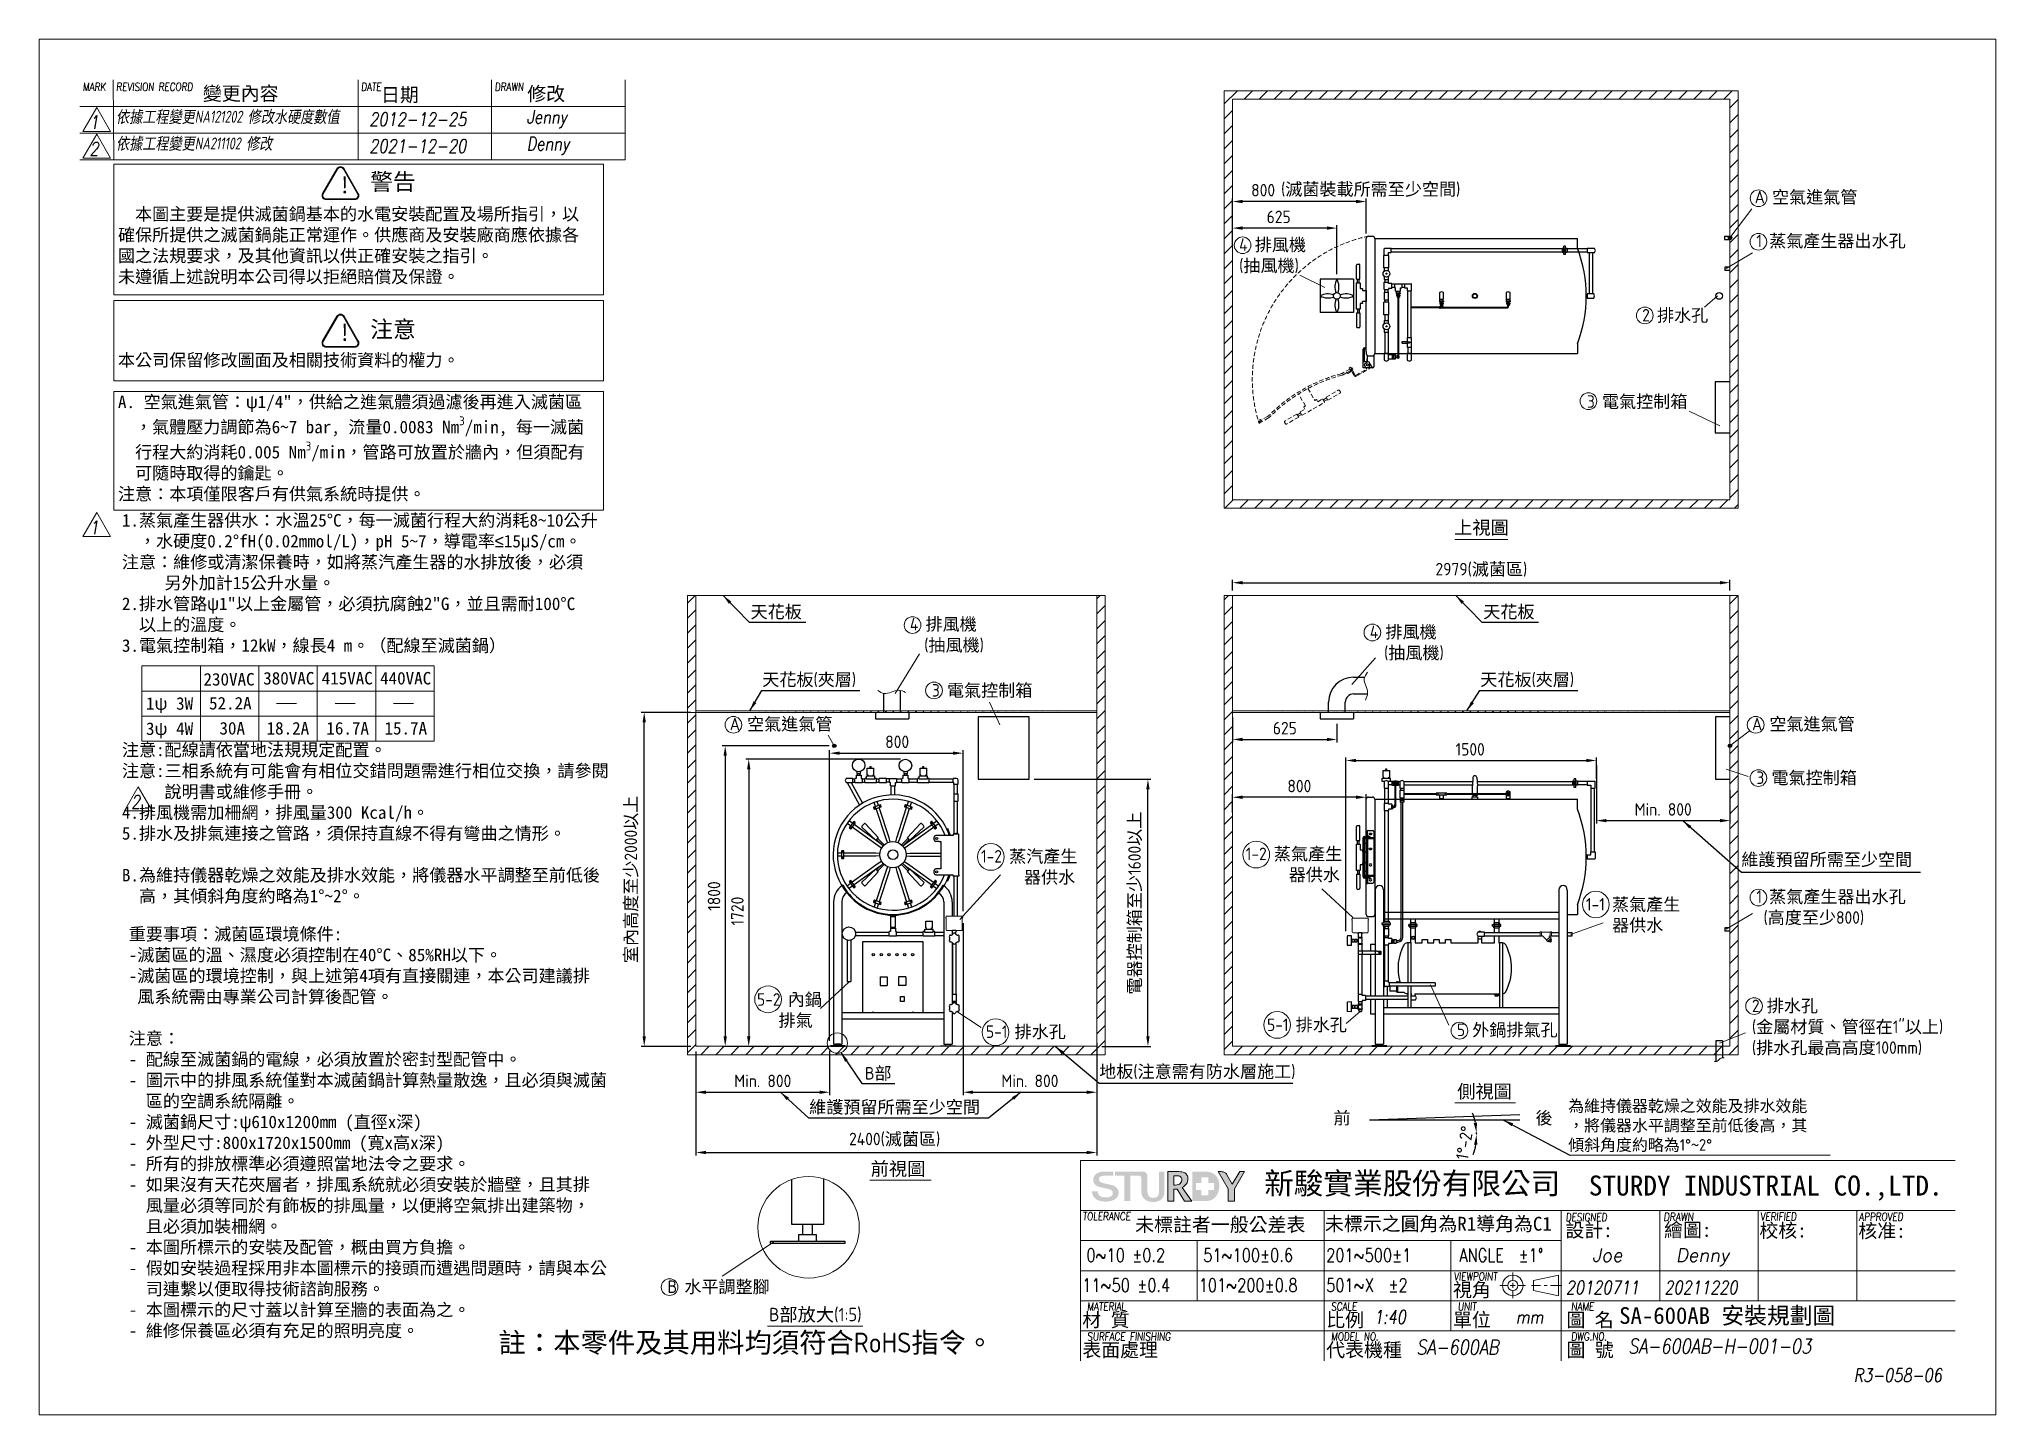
# Model space of a CAD drawing. Header units: millimetres. Extents: x -207026 to -195306, y -24854 to -16614.
import ezdxf

# ---------------------------------------------------------------- set-up
doc = ezdxf.new("R2010")
doc.units = ezdxf.units.MM
doc.linetypes.add('HIDDEN', pattern=[9.525, 6.35, -3.175])
doc.layers.get('0').update_dxf_attribs({"lineweight": 25})
for name, color, linetype, lineweight in [('D', 3, 'Continuous', 13), ('F', 7, 'Continuous', 15), ('H', 2, 'HIDDEN', 15), ('S', 4, 'Continuous', 15), ('T', 4, 'Continuous', 15)]:
    doc.layers.add(name, color=color, linetype=linetype, lineweight=lineweight)
doc.styles.get("Standard").update_dxf_attribs({"font": 'KAIU.TTF'})
doc.styles.add('STU25', font='isocp2.shx')
doc.styles.add('Text', font='romans.shx', dxfattribs={"width": 0.8, "oblique": 10})
doc.dimstyles.new('STU25', dxfattribs={"dimscale": 30, "dimtxt": 2.5, "dimasz": 2, "dimexe": 0.6, "dimexo": 1, "dimgap": 1, "dimtad": 1, "dimdsep": 46, "dimtxsty": 'STU25', "dimcen": 2, "dimazin": 2, "dimtfac": 1, "dimtmove": 0, "dimatfit": 3, "dimfxl": 0, "dimtolj": 1, "dimtzin": 0, "dimarcsym": 0})
doc.dimstyles.new('STU25$7', dxfattribs={"dimscale": 30, "dimtxt": 2.5, "dimasz": 2, "dimexe": 1.25, "dimexo": 0.625, "dimgap": 1, "dimtad": 0, "dimdec": 4, "dimdsep": 46, "dimtxsty": 'STU25', "dimcen": 2.5, "dimazin": 2, "dimtfac": 1, "dimtdec": 4, "dimtmove": 0, "dimatfit": 3, "dimfxl": 0, "dimtolj": 1, "dimtzin": 0, "dimarcsym": 0})

msp = doc.modelspace()

# ---------------------------------------------------------------- texts
at = {"lineweight": -3}
for s, p in [('變更內容', (-206045.509, -16981.247)), ('日期', (-204978.699, -16989.158)), ('修改', (-204102.718, -16982.83))]:
    msp.add_text(s, height=83.0297, dxfattribs=at).set_placement(p)
at = {"insert": (-204274.758, -24361.425), "char_height": 120.00771, "attachment_point": 1, "style": 'STU25'}
msp.add_mtext('{\\f標楷體|b0|i0|c136|p65;註：本零件及其用料均須符合}RoHS{\\f標楷體|b0|i0|c136|p65;指令。}', dxfattribs=at)
at = {"layer": 'D', "color": 4}
msp.add_text('SA-600AB 安裝規劃圖', height=100, dxfattribs=at).set_placement((-197562.344, -24309.389))
at = {"layer": 'D', "color": 11, "attachment_point": 1, "style": 'STU25'}
for s, insert, char_height in [('{\\f標楷體|b0|i0|c136|p65;!}', (-205229.737, -17437.476), 100), ('{\\f標楷體|b0|i0|c136|p65;警告}', (-205043.225, -17418.107), 100), ('\\A1;\\P{\\f標楷體|b0|i0|c136|p65;  本圖主要是提供滅菌鍋基本的水電安裝配置及場所指引，以\\P確保所提供之滅菌鍋能正常運作。供應商及安裝廠商應依據各\\P國之法規要求，及其他資訊以供正確安裝之指引。\\P未遵循上述說明本公司得以拒絕賠償及保證。\\P\\P\\P\\P本公司保留修改圖面及相關技術資料的權力。\\P\\PA. 空氣進氣管：\\f新細明體|b0|i0|c136|p16;ψ\\f標楷體|b0|i0|c136|p65;1/4"，供給之進氣體須過濾後再進入滅菌區\\P  ，氣體壓力調節為6~7 bar, 流量0.0083 Nm\\Fisocp2.shx;\\H0.7x;\\S3^ ;\\f標楷體|b0|i0|c136|p65;\\H1.429x;/min, 每一滅菌\\P  行程大約消耗0.005 Nm\\Fisocp2.shx;\\H0.7x;\\S3^ ;\\f標楷體|b0|i0|c136|p65;\\H1.429x;/min，管路可放置於牆內，但須配有\\P  可隨時取得的鑰匙。\\P注意：本項僅限客戶有供氣系統時提供。}', (-206553.981, -17499.088), 75), ('{\\C3;1 \\f標楷體|b0|i0|c136|p65;蒸氣產生器出水孔}', (-196740.883, -17785.196), 75), ('{\\f標楷體|b0|i0|c136|p65;!}', (-205229.737, -18321.471), 100), ('{\\f標楷體|b0|i0|c136|p65;注意}', (-205043.225, -18302.103), 100), ('{\\f標楷體|b0|i0|c136|p65;1.蒸氣產生器供水：水溫25%%DC，每一滅菌行程大約消耗8~10公升\\P  ，水硬度0.2%%DfH(0.02mmol/L)，pH 5~7，導電率\\fGulim|b0|i0|c129|p49;\\M+3A1C2\\f標楷體|b0|i0|c136|p65;15\\f新細明體|b0|i0|c136|p16;μ\\f標楷體|b0|i0|c136|p65;S/cm。\\P注意：維修或清潔保養時，如將蒸汽產生器的水排放後，必須\\P     另外加計15公升水量。\\P2.排水管路\\f新細明體|b0|i0|c136|p16;ψ\\f標楷體|b0|i0|c136|p65;1"以上金屬管，必須抗腐蝕2"G，並且需耐100%%DC\\P  以上的溫度。 \\P3.電氣控制箱，12kW，線長4 m。（配線至滅菌鍋）\\P\\P\\P\\P \\P注意:配線請依當地法規規定配置。\\P\\fDFKai-SB|b0|i0|c136|p65;注意:三相系統有可能會有相位交錯問題需進行相位交換，請參閱\\P     說明書或維修手冊。\\P\\f標楷體|b0|i0|c136|p65;4.排風機需加柵網，排風量300 Kcal/h。\\P5.排水及排氣連接之管路，須保持直線不得有彎曲之情形。\\P\\PB.為維持儀器乾燥之效能及排水效能，將儀器水平調整至前低後\\P  高，其傾斜角度約略為1%%D~2%%D。}', (-206530.568, -19458.597), 75), ('{\\f標楷體|b0|i0|c136|p65;230VAC}', (-206041.997, -20410.884), 75), ('{\\f標楷體|b0|i0|c136|p65;380VAC}', (-205684.113, -20404.698), 75), ('{\\f標楷體|b0|i0|c136|p65;415VAC}', (-205334.113, -20404.698), 75), ('{\\f標楷體|b0|i0|c136|p65;440VAC}', (-204984.113, -20404.698), 75), ('{\\f標楷體|b0|i0|c136|p65;1ψ 3W}', (-206386.432, -20555.85), 75), ('{\\f標楷體|b0|i0|c136|p65;52.2A}', (-206008.731, -20554.253), 75), ('{\\f標楷體|b0|i0|c136|p65;3ψ 4W}', (-206386.432, -20706.923), 75), ('{\\f標楷體|b0|i0|c136|p65;30A}', (-205946.312, -20704.253), 75), ('{\\f標楷體|b0|i0|c136|p65;18.2A}', (-205663.944, -20704.253), 75), ('{\\f標楷體|b0|i0|c136|p65;16.7A}', (-205305.782, -20704.253), 75), ('{\\f標楷體|b0|i0|c136|p65;15.7A}', (-204957.68, -20704.253), 75), ('{\\C3;1-2 \\f標楷體|b0|i0|c136|p65;蒸氣產生\\P\\Fisocp2.shx;      \\f標楷體|b0|i0|c136|p65;器供水}', (-199799.066, -21456.618), 75), ('{\\C3;1-2 \\f標楷體|b0|i0|c136|p65;蒸汽產生\\P\\Fisocp2.shx;      \\f標楷體|b0|i0|c136|p65;器供水}', (-201384.84, -21471.371), 75), ('{\\C3;1-1 \\f標楷體|b0|i0|c136|p65;蒸氣產生\\P\\Fisocp2.shx;   \\f???|b0|i0|c136|p17; \\f標楷體|b0|i0|c136|p65;器供水}', (-197761.526, -21758.991), 75), ('{\\C3;1 \\f標楷體|b0|i0|c136|p65;蒸氣產生器出水孔\\P\\Fisocp2.shx; (\\f標楷體|b0|i0|c136|p65;高度至少\\Fisocp2.shx;800)}', (-196740.883, -21713), 75), ('{\\f標楷體|b0|i0|c136|p65;重要事項：滅菌區環境條件:\\P-滅菌區的溫、濕度必須控制在40%%DC、85%RH以下。\\P-滅菌區的環境控制，與上述第4項有直接關連，本公司建議排\\P 風系統需由專業公司計算後配管。\\P\\P注意：\\P- 配線至滅菌鍋的電線，必須放置於密封型配管中。\\P- 圖示中的排風系統僅對本滅菌鍋計算熱量散逸，且必須與滅菌\\P  區的空調系統隔離。\\P- 滅菌鍋尺寸:\\f新細明體|b0|i0|c136|p16;ψ\\f標楷體|b0|i0|c136|p65;610x1200mm (直徑x深)\\P- 外型尺寸:800x1720x1500mm (寬x高x深)\\P- 所有的排放標準必須遵照當地法令之要求。\\P- 如果沒有天花夾層者，排風系統就必須安裝於牆壁，且其排\\P  風量必須等同於有飾板的排風量，以便將空氣排出建築物，\\P  且必須加裝柵網。\\P- 本圖所標示的安裝及配管，概由買方負擔。\\P- 假如安裝過程採用非本圖標示的接頭而遭遇問題時，請與本公\\P  司連繫以便取得技術諮詢服務。\\P- 本圖標示的尺寸蓋以計算至牆的表面為之。\\P- 維修保養區必須有充足的照明亮度。}', (-206489.405, -21936.817), 75), ('{\\C3;5-2 \\f標楷體|b0|i0|c136|p65;內鍋\\P\\Fisocp2.shx;   \\f標楷體|b0|i0|c136|p65;排氣}', (-202726.614, -22328.758), 75), ('{\\C3;5-1 \\f標楷體|b0|i0|c136|p65;排水孔}', (-199671.561, -22480.34), 75), ('{\\C3;5-1 \\f標楷體|b0|i0|c136|p65;排水孔}', (-201355.317, -22521.637), 75)]:
    msp.add_mtext(s, dxfattribs=dict(at, insert=insert, char_height=char_height))
at = {"layer": 'D', "color": 11, "attachment_point": 1}
for s, insert, char_height in [('{\\Fisocp2.shx;\\C3;(\\f標楷體|b0|i0|c136|p65;滅菌裝載所需至少空間\\Fisocp2.shx;)}', (-199587.507, -17475.498), 75), ('{\\Fisocp2.shx;\\C3;A \\f標楷體|b0|i0|c136|p65;空氣進氣管}', (-196750.955, -17522.535), 75), ('{\\Fisocp2.shx;\\C3;4 \\f標楷體|b0|i0|c136|p65;排風機\\P\\Fisocp2.shx;(\\f標楷體|b0|i0|c136|p65;抽風機\\Fisocp2.shx;)}', (-199838.533, -17808.168), 75), ('{\\Fisocp2.shx;\\C3;2 \\f標楷體|b0|i0|c136|p65;排水孔}', (-197424.898, -18230.547), 75), ('{\\Fisocp2.shx;\\C3;3 \\f標楷體|b0|i0|c136|p65;電氣控制箱}', (-197755.753, -18747.282), 75), ('上視圖', (-198550.912, -19499.753), 80), ('{\\C3;天花板 }', (-202765.348, -20006.9), 75), ('{\\C3;天花板 }', (-198376.788, -20006.9), 75), ('{\\Fisocp2.shx;\\C3;4 \\f標楷體|b0|i0|c136|p65;排風機\\P\\Fisocp2.shx;  (\\f標楷體|b0|i0|c136|p65;抽風機\\Fisocp2.shx;)}', (-201810.701, -20080.914), 75), ('{\\Fisocp2.shx;\\C3;4 \\f標楷體|b0|i0|c136|p65;排風機\\P\\Fisocp2.shx;  (\\f標楷體|b0|i0|c136|p65;抽風機\\Fisocp2.shx;)}', (-199056.188, -20127.447), 75), ('{\\C3;天花板\\Fisocp2.shx;(\\f標楷體|b0|i0|c136|p65;夾層\\Fisocp2.shx;)}', (-202695.082, -20412.695), 75), ('{\\Fisocp2.shx;\\C3;3 \\f標楷體|b0|i0|c136|p65;電氣控制箱}', (-201678.968, -20477.006), 75), ('{\\C3;天花板\\Fisocp2.shx;(\\f標楷體|b0|i0|c136|p65;夾層\\Fisocp2.shx;)}', (-198394.276, -20412.695), 75), ('{\\Fisocp2.shx;\\C3;A \\f標楷體|b0|i0|c136|p65;空氣進氣管}', (-202889.619, -20678.584), 75), ('{\\Fisocp2.shx;\\C3;A \\f標楷體|b0|i0|c136|p65;空氣進氣管}', (-196766.651, -20678.584), 75), ('{\\Fisocp2.shx;\\C3;3 \\f標楷體|b0|i0|c136|p65;電氣控制箱}', (-196740.883, -21000.922), 75), ('{\\C3;維護預留所需至少空間}', (-196830.638, -21490.468), 75), ('{\\Fisocp2.shx;\\C3;2 \\f標楷體|b0|i0|c136|p65;排水孔\\P\\Fisocp2.shx;(\\f標楷體|b0|i0|c136|p65;金屬材質、管徑在\\Fisocp2.shx;1"\\f標楷體|b0|i0|c136|p65;以上\\Fisocp2.shx;)\\P(\\f標楷體|b0|i0|c136|p65;排水孔最高高度\\Fisocp2.shx;100mm)}', (-196767.28, -22367.042), 75), ('{\\Fisocp2.shx;\\C3;5 \\f標楷體|b0|i0|c136|p65;外鍋排氣孔}', (-198534.414, -22510.924), 75), ('{\\Fisocp2.shx;\\C3;B\\f標楷體|b0|i0|c136|p65;部}', (-202080.351, -22770.705), 75), ('{\\C3;地板\\Fisocp2.shx;(\\f標楷體|b0|i0|c136|p65;注意需有防水層施工\\Fisocp2.shx;)}', (-200676.983, -22760.179), 75), ('{\\C3;維護預留所需至少空間}', (-202414.184, -22972.881), 75), ('{\\Fisocp2.shx;\\C3;B \\f標楷體|b0|i0|c136|p65;水平調整腳}', (-203262.315, -24049.252), 75), ('{\\Fisocp2.shx;B}部放大{\\Fisocp2.shx;(1:5)}', (-202653.679, -24213.232), 80)]:
    msp.add_mtext(s, dxfattribs=dict(at, insert=insert, char_height=char_height))
at = {"layer": 'D', "char_height": 80, "attachment_point": 1}
for s, insert in [('{\\C11;側視圖}', (-198532.585, -22877.101)), ('{\\C11;前視圖}', (-202045.649, -23340.21))]:
    msp.add_mtext(s, dxfattribs=dict(at, insert=insert))
at = {"layer": 'D', "insert": (-197867.764, -22968.919), "char_height": 70, "attachment_point": 1, "style": 'STU25'}
msp.add_mtext('{\\f標楷體|b0|i0|c136|p65;為維持儀器乾燥之效能及排水效能\\P，將儀器水平調整至前低後高，其\\P傾斜角度約略為}1%%D{\\f標楷體|b0|i0|c136|p65;~}2%%D', dxfattribs=at)
at = {"layer": 'D', "linetype": 'Continuous', "char_height": 75, "width": 218.181, "attachment_point": 1}
for s, insert in [(' 前', (-199324.442, -23038.251)), ('{\\Fisocp2.shx; }後', (-198106.566, -23038.251))]:
    msp.add_mtext(s, dxfattribs=dict(at, insert=insert))
at = {"layer": 'F', "color": 1, "lineweight": 15, "style": 'Text', "oblique": 5, "width": 0.8}
for s, p in [('MARK', (-206765.004, -16923.928)), ('REVISION RECORD', (-206565.004, -16923.928)), ('DATE', (-205098.204, -16923.928)), ('DRAWN', (-204298.204, -16923.928))]:
    msp.add_text(s, height=48, dxfattribs=at).set_placement(p)
at = {"layer": 'T', "lineweight": 20, "style": 'Text', "oblique": 10, "width": 0.8}
for s, height, p in [('1', 80, (-206724.669, -17152.218)), ('2012-12-25', 80, (-205048.932, -17134.475)), ('Jenny', 80, (-204106.445, -17120.43)), ('2021-12-20', 80, (-205048.932, -17294.475)), ('Denny', 80, (-204106.445, -17280.43)), ('2', 80, (-206724.669, -17312.218)), ('1', 80, (-206724.669, -19579.104)), ('2', 80, (-206476.082, -21222.622)), ('20120711', 80, (-197882.116, -24131.42)), ('20211220', 80, (-197292.116, -24131.42)), ('1:40', 80, (-199032.029, -24308.2)), ('mm', 80, (-198181.704, -24307.973)), ('SA-600AB', 88, (-198776.953, -24492.735)), ('SA-600AB-H-001-03', 88, (-197507.817, -24487.141))]:
    msp.add_text(s, height=height, dxfattribs=at).set_placement(p)
at = {"layer": 'T', "lineweight": 20, "style": 'Text', "oblique": 10}
for s, p in [('Joe', (-197724.499, -23937.72)), ('Denny', (-197222.228, -23937.72))]:
    msp.add_text(s, height=80, dxfattribs=at).set_placement(p)
at = {"layer": 'T', "linetype": 'Continuous', "lineweight": 20, "attachment_point": 1, "style": 'Text'}
for s, insert, char_height in [('{\\fDFKai-SB|b0|i0|c136|p65;依據工程變更\\Fisocp2.shx;NA121202 \\fDFKai-SB|b0|i0|c136|p65;修改水硬度數值}', (-206565.336, -17043.259), 71.9992), ('{\\fDFKai-SB|b0|i0|c136|p65;依據工程變更\\Fisocp2.shx|c136;NA211102 \\fDFKai-SB|b0|i0|c136|p65;修改}', (-206565.336, -17203.259), 71.9992), ('{R3-058-06}', (-196158.864, -24576.955), 80)]:
    msp.add_mtext(s, dxfattribs=dict(at, insert=insert, char_height=char_height))

# ---------------------------------------------------------------- blocks, each defined once
blk = doc.blocks.new('*D1')
at = {"layer": 'D', "color": 0, "linetype": 'Continuous', "lineweight": -2}
for p, q in [((-199199, -21958), (-199199, -20917)), ((-199139, -20935), (-197759, -20935)), ((-197699, -21045), (-197699, -20917))]:
    blk.add_line(p, q, dxfattribs=at)
at = {"layer": 'D', "color": 0}
for points in [[(-199139, -20925), (-199139, -20945), (-199199, -20935)], [(-197759, -20945), (-197759, -20925), (-197699, -20935)]]:
    blk.add_solid(points, dxfattribs=at)
at = {"layer": 'Defpoints', "color": 0}
for p in [(-197699, -20935), (-197699, -21075), (-199199, -21988)]:
    blk.add_point(p, dxfattribs=at)
at = {"layer": 'D', "color": 0, "insert": (-198455, -20868), "char_height": 75, "attachment_point": 5, "style": 'STU25'}
blk.add_mtext('\\A1;1500', dxfattribs=at)
blk = doc.blocks.new('*D2')
at = {"layer": 'D', "color": 0, "linetype": 'Continuous', "lineweight": -2}
for p, q in [((-202292, -22614), (-202292, -20873)), ((-202232, -20891), (-201552, -20891)), ((-201492, -21837), (-201492, -20873))]:
    blk.add_line(p, q, dxfattribs=at)
at = {"layer": 'D', "color": 0}
for points in [[(-202232, -20881), (-202232, -20901), (-202292, -20891)], [(-201552, -20901), (-201552, -20881), (-201492, -20891)]]:
    blk.add_solid(points, dxfattribs=at)
at = {"layer": 'Defpoints', "color": 0}
for p in [(-201492, -20891), (-201492, -21867), (-202292, -22644)]:
    blk.add_point(p, dxfattribs=at)
at = {"layer": 'D', "color": 0, "insert": (-201887, -20823), "char_height": 75, "attachment_point": 5, "style": 'STU25'}
blk.add_mtext('\\A1;800', dxfattribs=at)
blk = doc.blocks.new('*D3')
at = {"layer": 'D', "color": 0, "linetype": 'Continuous', "lineweight": -2}
for p, q in [((-201868, -20927), (-202794, -20927)), ((-202776, -20987), (-202776, -22587)), ((-202386, -22647), (-202794, -22647))]:
    blk.add_line(p, q, dxfattribs=at)
at = {"layer": 'D', "color": 0}
for points in [[(-202766, -20987), (-202786, -20987), (-202776, -20927)], [(-202786, -22587), (-202766, -22587), (-202776, -22647)]]:
    blk.add_solid(points, dxfattribs=at)
at = {"layer": 'Defpoints', "color": 0}
for p in [(-201838, -20927), (-202776, -22647), (-202356, -22647)]:
    blk.add_point(p, dxfattribs=at)
at = {"layer": 'D', "color": 0, "insert": (-202844, -21837), "char_height": 75, "attachment_point": 5, "rotation": 90, "style": 'STU25'}
blk.add_mtext('\\A1;{\\Fisocp2.shx;1720}', dxfattribs=at)
blk = doc.blocks.new('*D4')
at = {"layer": 'D', "color": 0, "linetype": 'Continuous', "lineweight": -2}
for start, end in [(11.817, 21.6339), (0, 2), (340.3661, 350.183)]:
    blk.add_arc((-198767, -23176), 351, start, end, dxfattribs=at)
at = {"layer": 'D', "color": 0}
for points in [[(-198434, -23106), (-198414, -23103), (-198417, -23164)], [(-198412, -23237), (-198432, -23235), (-198417, -23176)]]:
    blk.add_solid(points, dxfattribs=at)
at = {"layer": 'Defpoints', "color": 0}
for p in [(-198767, -23176), (-198767, -23176), (-198417, -23168), (-197867, -23145), (-197866, -23176)]:
    blk.add_point(p, dxfattribs=at)
at = {"layer": 'D', "color": 0, "insert": (-198488, -23225), "char_height": 75, "attachment_point": 5, "rotation": 80.1603, "style": 'STU25'}
blk.add_mtext('1%%D-2%%D', dxfattribs=at)
blk = doc.blocks.new('*D5')
at = {"layer": 'D', "color": 0, "linetype": 'Continuous', "lineweight": -2}
for p, q in [((-199878, -20677), (-199878, -20827)), ((-199253, -20716), (-199253, -20827)), ((-199818, -20809), (-199313, -20809))]:
    blk.add_line(p, q, dxfattribs=at)
at = {"layer": 'D', "color": 0}
for points in [[(-199818, -20799), (-199818, -20819), (-199878, -20809)], [(-199313, -20819), (-199313, -20799), (-199253, -20809)]]:
    blk.add_solid(points, dxfattribs=at)
at = {"layer": 'Defpoints', "color": 0}
for p in [(-199878, -20647), (-199253, -20686), (-199253, -20809)]:
    blk.add_point(p, dxfattribs=at)
at = {"layer": 'D', "color": 0, "insert": (-199565, -20741), "char_height": 75, "attachment_point": 5, "style": 'STU25'}
blk.add_mtext('\\A1;625', dxfattribs=at)
blk = doc.blocks.new('*D6')
at = {"layer": 'D', "color": 0, "linetype": 'Continuous', "lineweight": -2}
for p, q in [((-199878, -17827), (-199878, -17728)), ((-199313, -17746), (-199818, -17746)), ((-199253, -18023), (-199253, -17728))]:
    blk.add_line(p, q, dxfattribs=at)
at = {"layer": 'D', "color": 0}
for points in [[(-199818, -17736), (-199818, -17756), (-199878, -17746)], [(-199313, -17756), (-199313, -17736), (-199253, -17746)]]:
    blk.add_solid(points, dxfattribs=at)
at = {"layer": 'Defpoints', "color": 0}
for p in [(-199878, -17746), (-199878, -17857), (-199253, -18053)]:
    blk.add_point(p, dxfattribs=at)
at = {"layer": 'D', "color": 0, "insert": (-199602, -17679), "char_height": 75, "attachment_point": 5, "style": 'STU25'}
blk.add_mtext('\\A1;625', dxfattribs=at)
blk = doc.blocks.new('*D7')
at = {"layer": 'D', "color": 0, "lineweight": -2}
for p, q in [((-203092, -22677), (-203092, -23301)), ((-200692, -22627), (-200692, -23301)), ((-203032, -23283), (-200752, -23283))]:
    blk.add_line(p, q, dxfattribs=at)
at = {"layer": 'D', "color": 0}
for points in [[(-203032, -23273), (-203032, -23293), (-203092, -23283)], [(-200752, -23293), (-200752, -23273), (-200692, -23283)]]:
    blk.add_solid(points, dxfattribs=at)
at = {"layer": 'Defpoints', "color": 0}
for p in [(-200692, -22597), (-203092, -22647), (-200692, -23283)]:
    blk.add_point(p, dxfattribs=at)
at = {"layer": 'D', "color": 0, "insert": (-201902, -23206), "char_height": 75, "attachment_point": 5, "style": 'STU25'}
blk.add_mtext('\\A1;2400({\\f標楷體|b0|i0|c136|p65;滅菌區})', dxfattribs=at)
blk = doc.blocks.new('*D8')
at = {"layer": 'D', "color": 0, "lineweight": -2}
for p, q in [((-203122, -20647), (-203420, -20647)), ((-203402, -22587), (-203402, -20707)), ((-203122, -22647), (-203420, -22647))]:
    blk.add_line(p, q, dxfattribs=at)
at = {"layer": 'D', "color": 0}
for points in [[(-203392, -20707), (-203412, -20707), (-203402, -20647)], [(-203412, -22587), (-203392, -22587), (-203402, -22647)]]:
    blk.add_solid(points, dxfattribs=at)
at = {"layer": 'Defpoints', "color": 0}
for p in [(-203402, -20647), (-203092, -20647), (-203092, -22647)]:
    blk.add_point(p, dxfattribs=at)
at = {"layer": 'D', "color": 0, "insert": (-203478, -21647), "char_height": 75, "attachment_point": 5, "rotation": 90, "style": 'STU25'}
blk.add_mtext('\\A1;{\\f標楷體|b0|i0|c136|p65;室內高度至少}2000{\\f標楷體|b0|i0|c136|p65;以上}', dxfattribs=at)
blk = doc.blocks.new('*D9')
at = {"layer": 'D', "color": 0, "lineweight": -2}
for p, q in [((-201067, -21047), (-200367, -21047)), ((-200385, -22587), (-200385, -21107)), ((-200662, -22647), (-200367, -22647))]:
    blk.add_line(p, q, dxfattribs=at)
at = {"layer": 'D', "color": 0}
for points in [[(-200375, -21107), (-200395, -21107), (-200385, -21047)], [(-200395, -22587), (-200375, -22587), (-200385, -22647)]]:
    blk.add_solid(points, dxfattribs=at)
at = {"layer": 'Defpoints', "color": 0}
for p in [(-201097, -21047), (-200385, -21047), (-200692, -22647)]:
    blk.add_point(p, dxfattribs=at)
at = {"layer": 'D', "color": 0, "insert": (-200461, -21789), "char_height": 75, "attachment_point": 5, "rotation": 90, "style": 'STU25'}
blk.add_mtext('\\A1;{\\f標楷體|b0|i0|c136|p65;電器控制箱至少}1600{\\f標楷體|b0|i0|c136|p65;以上}', dxfattribs=at)
blk = doc.blocks.new('*D10')
at = {"layer": 'D', "color": 0, "lineweight": -2}
for p, q in [((-203092, -22677), (-203092, -22940)), ((-202292, -22674), (-202292, -22940)), ((-203032, -22922), (-202352, -22922))]:
    blk.add_line(p, q, dxfattribs=at)
at = {"layer": 'D', "color": 0}
for points in [[(-203032, -22912), (-203032, -22932), (-203092, -22922)], [(-202352, -22932), (-202352, -22912), (-202292, -22922)]]:
    blk.add_solid(points, dxfattribs=at)
at = {"layer": 'Defpoints', "color": 0}
for p in [(-203092, -22647), (-202292, -22644), (-202292, -22922)]:
    blk.add_point(p, dxfattribs=at)
at = {"layer": 'D', "color": 0, "insert": (-202692, -22854), "char_height": 75, "attachment_point": 5, "style": 'STU25'}
blk.add_mtext('\\A1;Min. 800', dxfattribs=at)
blk = doc.blocks.new('*D11')
at = {"layer": 'D', "color": 0, "lineweight": -2}
for p, q in [((-201492, -21909), (-201492, -22940)), ((-200692, -22627), (-200692, -22940)), ((-201432, -22922), (-200752, -22922))]:
    blk.add_line(p, q, dxfattribs=at)
at = {"layer": 'D', "color": 0}
for points in [[(-201432, -22912), (-201432, -22932), (-201492, -22922)], [(-200752, -22932), (-200752, -22912), (-200692, -22922)]]:
    blk.add_solid(points, dxfattribs=at)
at = {"layer": 'Defpoints', "color": 0}
for p in [(-201492, -21879), (-200692, -22597), (-200692, -22922)]:
    blk.add_point(p, dxfattribs=at)
at = {"layer": 'D', "color": 0, "insert": (-201092, -22854), "char_height": 75, "attachment_point": 5, "style": 'STU25'}
blk.add_mtext('\\A1;Min. 800', dxfattribs=at)
blk = doc.blocks.new('*D12')
at = {"layer": 'D', "color": 0, "lineweight": -2}
for p, q in [((-202294, -20847), (-202935, -20847)), ((-202917, -20907), (-202917, -22587)), ((-202294, -22647), (-202935, -22647))]:
    blk.add_line(p, q, dxfattribs=at)
at = {"layer": 'D', "color": 0}
for points in [[(-202907, -20907), (-202927, -20907), (-202917, -20847)], [(-202927, -22587), (-202907, -22587), (-202917, -22647)]]:
    blk.add_solid(points, dxfattribs=at)
at = {"layer": 'Defpoints', "color": 0}
for p in [(-202264, -20847), (-202917, -22647), (-202264, -22647)]:
    blk.add_point(p, dxfattribs=at)
at = {"layer": 'D', "color": 0, "insert": (-202984, -21747), "char_height": 75, "attachment_point": 5, "rotation": 90, "style": 'STU25'}
blk.add_mtext('\\A1;1800', dxfattribs=at)
blk = doc.blocks.new('*D13')
at = {"layer": 'D', "color": 0, "lineweight": -2}
for p, q in [((-197699, -20965), (-197699, -21313)), ((-196899, -21113), (-196899, -21313)), ((-197639, -21295), (-196959, -21295))]:
    blk.add_line(p, q, dxfattribs=at)
at = {"layer": 'D', "color": 0}
for points in [[(-197639, -21285), (-197639, -21305), (-197699, -21295)], [(-196959, -21305), (-196959, -21285), (-196899, -21295)]]:
    blk.add_solid(points, dxfattribs=at)
at = {"layer": 'Defpoints', "color": 0}
for p in [(-197699, -20935), (-196899, -21083), (-196899, -21295)]:
    blk.add_point(p, dxfattribs=at)
at = {"layer": 'D', "color": 0, "insert": (-197299, -21228), "char_height": 75, "attachment_point": 5, "style": 'STU25'}
blk.add_mtext('\\A1;{\\Fisocp2.shx;Min. 800}', dxfattribs=at)
blk = doc.blocks.new('*D14')
at = {"layer": 'D', "color": 0, "lineweight": -2}
for p, q in [((-199878, -19917), (-199878, -19852)), ((-199818, -19870), (-196959, -19870)), ((-196899, -19917), (-196899, -19852))]:
    blk.add_line(p, q, dxfattribs=at)
at = {"layer": 'D', "color": 0}
for points in [[(-199818, -19860), (-199818, -19880), (-199878, -19870)], [(-196959, -19880), (-196959, -19860), (-196899, -19870)]]:
    blk.add_solid(points, dxfattribs=at)
at = {"layer": 'Defpoints', "color": 0}
for p in [(-196899, -19870), (-199878, -19947), (-196899, -19947)]:
    blk.add_point(p, dxfattribs=at)
at = {"layer": 'D', "color": 0, "insert": (-198388, -19793), "char_height": 75, "attachment_point": 5, "style": 'STU25'}
blk.add_mtext('\\A1;2979({\\f標楷體|b0|i0|c136|p65;滅菌區})', dxfattribs=at)
blk = doc.blocks.new('*D15')
at = {"layer": 'D', "color": 0, "lineweight": -2}
for p, q in [((-199878, -17857), (-199878, -17569)), ((-199078, -17778), (-199078, -17569)), ((-199138, -17587), (-199818, -17587))]:
    blk.add_line(p, q, dxfattribs=at)
at = {"layer": 'D', "color": 0}
for points in [[(-199818, -17577), (-199818, -17597), (-199878, -17587)], [(-199138, -17597), (-199138, -17577), (-199078, -17587)]]:
    blk.add_solid(points, dxfattribs=at)
at = {"layer": 'Defpoints', "color": 0}
for p in [(-199878, -17587), (-199078, -17808), (-199878, -17887)]:
    blk.add_point(p, dxfattribs=at)
at = {"layer": 'D', "color": 0, "insert": (-199695, -17519), "char_height": 75, "attachment_point": 5, "style": 'STU25'}
blk.add_mtext('\\A1;800', dxfattribs=at)
blk = doc.blocks.new('*D16')
at = {"layer": 'D', "color": 0, "lineweight": -2}
for p, q in [((-199878, -21246), (-199878, -21137)), ((-199138, -21155), (-199818, -21155)), ((-199078, -21246), (-199078, -21137))]:
    blk.add_line(p, q, dxfattribs=at)
at = {"layer": 'D', "color": 0}
for points in [[(-199818, -21145), (-199818, -21165), (-199878, -21155)], [(-199138, -21165), (-199138, -21145), (-199078, -21155)]]:
    blk.add_solid(points, dxfattribs=at)
at = {"layer": 'Defpoints', "color": 0}
for p in [(-199878, -21155), (-199878, -21276), (-199078, -21276)]:
    blk.add_point(p, dxfattribs=at)
at = {"layer": 'D', "color": 0, "insert": (-199478, -21088), "char_height": 75, "attachment_point": 5, "style": 'STU25'}
blk.add_mtext('\\A1;800', dxfattribs=at)
blk = doc.blocks.new('新駿LOGO')
at = {"layer": 'F'}
h = blk.add_hatch(color=256, dxfattribs=at)
edge = h.paths.add_edge_path()
edge.add_spline(control_points=[(-529.05, -442.14), (-529.05, -442.31), (-529.02, -442.45), (-528.95, -442.56), (-528.89, -442.68), (-528.8, -442.78), (-528.69, -442.85), (-528.57, -442.93), (-528.44, -442.98), (-528.29, -443.01), (-528.15, -443.05), (-527.99, -443.07), (-527.81, -443.07), (-527.62, -443.07), (-527.47, -443.05), (-527.33, -443.01), (-527.2, -442.97), (-527.09, -442.92), (-527.01, -442.86), (-526.93, -442.8), (-526.87, -442.73), (-526.83, -442.65), (-526.8, -442.57), (-526.78, -442.49), (-526.78, -442.41), (-526.78, -442.25), (-526.82, -442.13), (-526.91, -442.05), (-526.99, -441.97), (-527.08, -441.91), (-527.18, -441.88), (-527.36, -441.83), (-527.56, -441.77), (-527.79, -441.72), (-528.02, -441.67), (-528.3, -441.61), (-528.64, -441.53), (-528.85, -441.48), (-529.02, -441.41), (-529.16, -441.34), (-529.3, -441.26), (-529.41, -441.17), (-529.5, -441.07), (-529.58, -440.98), (-529.64, -440.87), (-529.67, -440.77), (-529.7, -440.66), (-529.72, -440.55), (-529.72, -440.43), (-529.72, -440.22), (-529.67, -440.03), (-529.57, -439.87), (-529.46, -439.71), (-529.33, -439.58), (-529.16, -439.47), (-528.99, -439.37), (-528.85, -439.31), (-528.64, -439.26), (-528.43, -439.21), (-528.13, -439.2), (-527.91, -439.2), (-527.66, -439.2), (-526.73, -439.2), (-526.73, -439.2), (-526.73, -439.2), (-526.73, -439.81), (-526.73, -439.81), (-526.73, -439.81), (-528.14, -439.8), (-528.28, -439.83), (-528.39, -439.85), (-528.48, -439.86), (-528.56, -439.9), (-528.65, -439.94), (-528.72, -440), (-528.78, -440.07), (-528.84, -440.14), (-528.87, -440.23), (-528.87, -440.34), (-528.87, -440.5), (-528.81, -440.62), (-528.7, -440.7), (-528.6, -440.79), (-528.46, -440.85), (-528.28, -440.9), (-528.27, -440.9), (-528.19, -440.92), (-528.07, -440.95), (-527.94, -440.98), (-527.8, -441.01), (-527.65, -441.05), (-527.49, -441.09), (-527.34, -441.12), (-527.19, -441.16), (-527.04, -441.19), (-526.94, -441.21), (-526.87, -441.23), (-526.71, -441.27), (-526.58, -441.34), (-526.46, -441.41), (-526.34, -441.49), (-526.24, -441.58), (-526.16, -441.67), (-526.08, -441.77), (-526.02, -441.88), (-525.98, -441.99), (-525.94, -442.1), (-525.92, -442.22), (-525.92, -442.33), (-525.92, -442.57), (-525.98, -442.78), (-526.09, -442.95), (-526.2, -443.12), (-526.35, -443.26), (-526.53, -443.37), (-526.71, -443.48), (-526.92, -443.55), (-527.15, -443.61), (-527.39, -443.66), (-527.62, -443.68), (-527.87, -443.68), (-528.14, -443.68), (-528.41, -443.65), (-528.65, -443.59), (-528.9, -443.53), (-529.11, -443.44), (-529.3, -443.31), (-529.48, -443.19), (-529.63, -443.03), (-529.74, -442.83), (-529.84, -442.64), (-529.9, -442.41), (-529.91, -442.14), (-529.91, -442.14), (-529.05, -442.14), (-529.05, -442.14)], knot_values=[0, 0, 0, 0, 1, 1, 1, 2, 2, 2, 3, 3, 3, 4, 4, 4, 5, 5, 5, 6, 6, 6, 7, 7, 7, 8, 8, 8, 9, 9, 9, 10, 10, 10, 11, 11, 11, 12, 12, 12, 13, 13, 13, 14, 14, 14, 15, 15, 15, 16, 16, 16, 17, 17, 17, 18, 18, 18, 19, 19, 19, 20, 20, 20, 21, 21, 21, 22, 22, 22, 23, 23, 23, 24, 24, 24, 25, 25, 25, 26, 26, 26, 27, 27, 27, 28, 28, 28, 29, 29, 29, 30, 30, 30, 31, 31, 31, 32, 32, 32, 33, 33, 33, 34, 34, 34, 35, 35, 35, 36, 36, 36, 37, 37, 37, 38, 38, 38, 39, 39, 39, 40, 40, 40, 41, 41, 41, 42, 42, 42, 43, 43, 43, 44, 44, 44, 45, 45, 45, 45], degree=3, periodic=0)
edge = h.paths.add_edge_path()
edge.add_spline(control_points=[(-522.53, -440.14), (-522.54, -440.04), (-522.57, -439.94), (-522.63, -439.9), (-522.77, -439.79), (-522.9, -439.81), (-522.9, -439.81), (-522.9, -439.81), (-523.02, -439.81), (-523.02, -439.81), (-523.02, -439.81), (-524.14, -439.81), (-524.14, -439.81), (-524.14, -439.81), (-524.14, -443.62), (-524.14, -443.62), (-524.14, -443.62), (-525.06, -443.62), (-525.06, -443.62), (-525.06, -443.62), (-525.06, -439.81), (-525.06, -439.81), (-525.06, -439.81), (-526.47, -439.81), (-526.47, -439.81), (-526.47, -439.81), (-526.47, -439.2), (-526.47, -439.2), (-526.47, -439.2), (-522.39, -439.2), (-522.39, -439.2)], knot_values=[5.578051, 5.578051, 5.578051, 5.578051, 6, 6, 6, 7, 7, 7, 8, 8, 8, 9, 9, 9, 10, 10, 10, 11, 11, 11, 12, 12, 12, 13, 13, 13, 14, 14, 14, 15, 15, 15, 15], degree=3, periodic=0)
edge.add_spline(control_points=[(-522.4, -439.2), (-522.31, -439.2), (-522.22, -439.2), (-522.22, -439.2), (-522.22, -439.2), (-521.96, -439.19), (-521.76, -439.41), (-521.58, -439.61), (-521.61, -439.85), (-521.61, -439.85), (-521.61, -439.85), (-521.61, -441.92), (-521.61, -441.92), (-521.61, -442.41), (-521.52, -442.73), (-521.36, -442.89), (-521.19, -443.05), (-520.97, -443.13), (-520.71, -443.13), (-520.45, -443.13), (-520.24, -443.05), (-520.09, -442.89), (-519.93, -442.74), (-519.86, -442.43), (-519.86, -441.98), (-519.86, -441.98), (-519.86, -439.2), (-519.86, -439.2), (-519.86, -439.2), (-519.05, -439.2), (-519.05, -439.2), (-519.05, -439.2), (-519.05, -441.92), (-519.05, -441.92), (-519.05, -442.43), (-519.12, -442.8), (-519.25, -443.02), (-519.38, -443.24), (-519.56, -443.42), (-519.8, -443.54), (-520.05, -443.67), (-520.35, -443.74), (-520.73, -443.74), (-521.09, -443.74), (-521.41, -443.68), (-521.67, -443.56), (-521.93, -443.44), (-522.14, -443.26), (-522.3, -443.03), (-522.45, -442.8), (-522.53, -442.42), (-522.53, -441.91), (-522.53, -441.91), (-522.53, -440.92), (-522.53, -440.14)], knot_values=[0.44538, 0.44538, 0.44538, 0.44538, 1, 1, 1, 2, 2, 2, 3, 3, 3, 4, 4, 4, 5, 5, 5, 6, 6, 6, 7, 7, 7, 8, 8, 8, 9, 9, 9, 10, 10, 10, 11, 11, 11, 12, 12, 12, 13, 13, 13, 14, 14, 14, 15, 15, 15, 16, 16, 16, 17, 17, 17, 17.603917, 17.603917, 17.603917, 17.603917], degree=3, periodic=0)
h = blk.add_hatch(color=256, dxfattribs=at)
edge = h.paths.add_edge_path()
edge.add_spline(control_points=[(-526.47, -439.2), (-526.47, -439.2), (-526.47, -439.81), (-526.47, -439.81)], knot_values=[-14, -14, -14, -14, -13, -13, -13, -13], degree=3, periodic=0)
edge.add_spline(control_points=[(-526.47, -439.81), (-526.47, -439.81), (-525.06, -439.81), (-525.06, -439.81)], knot_values=[-13, -13, -13, -13, -12, -12, -12, -12], degree=3, periodic=0)
edge.add_spline(control_points=[(-525.06, -439.81), (-525.06, -439.81), (-525.06, -443.62), (-525.06, -443.62)], knot_values=[-12, -12, -12, -12, -11, -11, -11, -11], degree=3, periodic=0)
edge.add_spline(control_points=[(-525.06, -443.62), (-525.06, -443.62), (-524.14, -443.62), (-524.14, -443.62)], knot_values=[-11, -11, -11, -11, -10, -10, -10, -10], degree=3, periodic=0)
edge.add_spline(control_points=[(-524.14, -443.62), (-524.14, -443.62), (-524.14, -439.81), (-524.14, -439.81)], knot_values=[-10, -10, -10, -10, -9, -9, -9, -9], degree=3, periodic=0)
edge.add_spline(control_points=[(-524.14, -439.81), (-524.14, -439.81), (-523.02, -439.81), (-523.02, -439.81)], knot_values=[-9, -9, -9, -9, -8, -8, -8, -8], degree=3, periodic=0)
edge.add_spline(control_points=[(-523.02, -439.81), (-523.02, -439.81), (-522.9, -439.81), (-522.9, -439.81)], knot_values=[-8, -8, -8, -8, -7, -7, -7, -7], degree=3, periodic=0)
edge.add_spline(control_points=[(-522.9, -439.81), (-522.9, -439.81), (-522.77, -439.79), (-522.63, -439.9)], knot_values=[-7, -7, -7, -7, -6, -6, -6, -6], degree=3, periodic=0)
edge.add_spline(control_points=[(-522.63, -439.9), (-522.57, -439.94), (-522.54, -440.04), (-522.53, -440.14)], knot_values=[-6, -6, -6, -6, -5.578051, -5.578051, -5.578051, -5.578051], degree=3, periodic=0)
edge.add_spline(control_points=[(-522.53, -440.14), (-522.53, -440.92), (-522.53, -441.91), (-522.53, -441.91)], knot_values=[-17.603917, -17.603917, -17.603917, -17.603917, -17, -17, -17, -17], degree=3, periodic=0)
edge.add_spline(control_points=[(-522.53, -441.91), (-522.53, -442.42), (-522.45, -442.8), (-522.3, -443.03)], knot_values=[-17, -17, -17, -17, -16, -16, -16, -16], degree=3, periodic=0)
edge.add_spline(control_points=[(-522.3, -443.03), (-522.14, -443.26), (-521.93, -443.44), (-521.67, -443.56)], knot_values=[-16, -16, -16, -16, -15, -15, -15, -15], degree=3, periodic=0)
edge.add_spline(control_points=[(-521.67, -443.56), (-521.41, -443.68), (-521.09, -443.74), (-520.73, -443.74)], knot_values=[-15, -15, -15, -15, -14, -14, -14, -14], degree=3, periodic=0)
edge.add_spline(control_points=[(-520.73, -443.74), (-520.35, -443.74), (-520.05, -443.67), (-519.8, -443.54)], knot_values=[-14, -14, -14, -14, -13, -13, -13, -13], degree=3, periodic=0)
edge.add_spline(control_points=[(-519.8, -443.54), (-519.56, -443.42), (-519.38, -443.24), (-519.25, -443.02)], knot_values=[-13, -13, -13, -13, -12, -12, -12, -12], degree=3, periodic=0)
edge.add_spline(control_points=[(-519.25, -443.02), (-519.12, -442.8), (-519.05, -442.43), (-519.05, -441.92)], knot_values=[-12, -12, -12, -12, -11, -11, -11, -11], degree=3, periodic=0)
edge.add_spline(control_points=[(-519.05, -441.92), (-519.05, -441.92), (-519.05, -439.2), (-519.05, -439.2)], knot_values=[-11, -11, -11, -11, -10, -10, -10, -10], degree=3, periodic=0)
edge.add_spline(control_points=[(-519.05, -439.2), (-519.05, -439.2), (-519.86, -439.2), (-519.86, -439.2)], knot_values=[-10, -10, -10, -10, -9, -9, -9, -9], degree=3, periodic=0)
edge.add_spline(control_points=[(-519.86, -439.2), (-519.86, -439.2), (-519.86, -441.98), (-519.86, -441.98)], knot_values=[-9, -9, -9, -9, -8, -8, -8, -8], degree=3, periodic=0)
edge.add_spline(control_points=[(-519.86, -441.98), (-519.86, -442.43), (-519.93, -442.74), (-520.09, -442.89)], knot_values=[-8, -8, -8, -8, -7, -7, -7, -7], degree=3, periodic=0)
edge.add_spline(control_points=[(-520.09, -442.89), (-520.24, -443.05), (-520.45, -443.13), (-520.71, -443.13)], knot_values=[-7, -7, -7, -7, -6, -6, -6, -6], degree=3, periodic=0)
edge.add_spline(control_points=[(-520.71, -443.13), (-520.97, -443.13), (-521.19, -443.05), (-521.36, -442.89)], knot_values=[-6, -6, -6, -6, -5, -5, -5, -5], degree=3, periodic=0)
edge.add_spline(control_points=[(-521.36, -442.89), (-521.52, -442.73), (-521.61, -442.41), (-521.61, -441.92)], knot_values=[-5, -5, -5, -5, -4, -4, -4, -4], degree=3, periodic=0)
edge.add_spline(control_points=[(-521.61, -441.92), (-521.61, -441.92), (-521.61, -439.85), (-521.61, -439.85)], knot_values=[-4, -4, -4, -4, -3, -3, -3, -3], degree=3, periodic=0)
edge.add_spline(control_points=[(-521.61, -439.85), (-521.61, -439.85), (-521.61, -439.85), (-521.61, -439.85)], knot_values=[-3, -3, -3, -3, -2.999949, -2.999949, -2.999949, -2.999949], degree=3, periodic=0)
edge.add_spline(control_points=[(-521.61, -439.85), (-521.61, -439.85), (-521.58, -439.61), (-521.76, -439.41)], knot_values=[-2.999949, -2.999949, -2.999949, -2.999949, -2, -2, -2, -2], degree=3, periodic=0)
edge.add_spline(control_points=[(-521.76, -439.41), (-521.96, -439.19), (-522.22, -439.2), (-522.22, -439.2)], knot_values=[-2, -2, -2, -2, -1, -1, -1, -1], degree=3, periodic=0)
edge.add_spline(control_points=[(-522.22, -439.2), (-522.22, -439.2), (-526.47, -439.2), (-526.47, -439.2)], knot_values=[-15, -15, -15, -15, -14, -14, -14, -14], degree=3, periodic=0)
h = blk.add_hatch(color=256, dxfattribs=at)
edge = h.paths.add_edge_path()
edge.add_spline(control_points=[(-518.54, -443.62), (-518.54, -443.62), (-518.54, -439.2), (-518.54, -439.2), (-518.54, -439.2), (-516.88, -439.2), (-516.88, -439.2), (-516.55, -439.2), (-516.29, -439.25), (-516.11, -439.33), (-515.93, -439.41), (-515.79, -439.54), (-515.69, -439.72), (-515.59, -439.89), (-515.54, -440.08), (-515.54, -440.3), (-515.54, -440.56), (-515.61, -440.8), (-515.76, -441.03), (-515.91, -441.26), (-516.12, -441.44), (-516.39, -441.56), (-516.39, -441.56), (-514.95, -443.62), (-514.95, -443.62), (-514.95, -443.62), (-516.07, -443.62), (-516.07, -443.62), (-516.07, -443.62), (-517.17, -441.81), (-517.17, -441.81), (-517.17, -441.81), (-517.67, -441.81), (-517.67, -441.81), (-517.67, -441.81), (-517.67, -443.62), (-517.67, -443.62), (-517.67, -443.62), (-518.54, -443.62), (-518.54, -443.62)], knot_values=[0, 0, 0, 0, 1, 1, 1, 2, 2, 2, 3, 3, 3, 4, 4, 4, 5, 5, 5, 6, 6, 6, 7, 7, 7, 8, 8, 8, 9, 9, 9, 10, 10, 10, 11, 11, 11, 12, 12, 12, 13, 13, 13, 13], degree=3, periodic=1)
edge = h.paths.add_edge_path(flags=16)
edge.add_spline(control_points=[(-517.67, -441.21), (-517.67, -441.21), (-517.46, -441.21), (-517.46, -441.21), (-517.08, -441.21), (-516.82, -441.13), (-516.68, -440.96), (-516.53, -440.8), (-516.46, -440.61), (-516.46, -440.4), (-516.46, -440.22), (-516.52, -440.08), (-516.63, -439.97), (-516.75, -439.86), (-516.99, -439.81), (-517.35, -439.81), (-517.35, -439.81), (-517.67, -439.81), (-517.67, -439.81), (-517.67, -439.81), (-517.67, -441.21), (-517.67, -441.21)], knot_values=[0, 0, 0, 0, 1, 1, 1, 2, 2, 2, 3, 3, 3, 4, 4, 4, 5, 5, 5, 6, 6, 6, 7, 7, 7, 7], degree=3, periodic=1)
h = blk.add_hatch(color=256, dxfattribs=at)
edge = h.paths.add_edge_path()
edge.add_spline(control_points=[(-514.87, -443.62), (-514.87, -443.62), (-513.05, -443.62), (-513.05, -443.62)], knot_values=[-9, -9, -9, -9, -8, -8, -8, -8], degree=3, periodic=0)
edge.add_spline(control_points=[(-513.05, -443.62), (-512.51, -443.62), (-512.09, -443.52), (-511.79, -443.32)], knot_values=[-8, -8, -8, -8, -7, -7, -7, -7], degree=3, periodic=0)
edge.add_spline(control_points=[(-511.79, -443.32), (-511.48, -443.12), (-511.25, -442.85), (-511.09, -442.5)], knot_values=[-7, -7, -7, -7, -6, -6, -6, -6], degree=3, periodic=0)
edge.add_spline(control_points=[(-511.09, -442.5), (-510.93, -442.15), (-510.85, -441.76), (-510.85, -441.32)], knot_values=[-6, -6, -6, -6, -5, -5, -5, -5], degree=3, periodic=0)
edge.add_spline(control_points=[(-510.85, -441.32), (-510.85, -440.87), (-510.93, -440.49), (-511.1, -440.17)], knot_values=[-5, -5, -5, -5, -4, -4, -4, -4], degree=3, periodic=0)
edge.add_spline(control_points=[(-511.1, -440.17), (-511.27, -439.85), (-511.49, -439.61), (-511.78, -439.45)], knot_values=[-4, -4, -4, -4, -3, -3, -3, -3], degree=3, periodic=0)
edge.add_spline(control_points=[(-511.78, -439.45), (-512.06, -439.29), (-512.46, -439.2), (-512.97, -439.2)], knot_values=[-3, -3, -3, -3, -2, -2, -2, -2], degree=3, periodic=0)
edge.add_spline(control_points=[(-512.97, -439.2), (-512.97, -439.2), (-514.87, -439.2), (-514.87, -439.2)], knot_values=[-2, -2, -2, -2, -1, -1, -1, -1], degree=3, periodic=0)
edge.add_spline(control_points=[(-514.87, -439.2), (-514.87, -439.2), (-514.87, -443.62), (-514.87, -443.62)], knot_values=[-1, -1, -1, -1, 0, 0, 0, 0], degree=3, periodic=0)
h.paths.add_polyline_path([(-514.34, -441.95), (-514.34, -440.92), (-513.51, -440.92), (-513.51, -440.07), (-512.48, -440.07), (-512.48, -440.92), (-511.64, -440.92), (-511.64, -441.95), (-512.48, -441.95), (-512.48, -442.77), (-513.51, -442.77), (-513.51, -441.95)], flags=16)
h = blk.add_hatch(color=256, dxfattribs=at)
edge = h.paths.add_edge_path()
edge.add_spline(control_points=[(-509.51, -443.62), (-509.51, -443.62), (-509.51, -441.77), (-509.51, -441.77), (-509.51, -441.77), (-511, -439.2), (-511, -439.2), (-511, -439.2), (-510.64, -439.2), (-510.64, -439.2), (-510.64, -439.2), (-510.3, -439.19), (-510.04, -439.32), (-509.79, -439.45), (-509.71, -439.68), (-509.71, -439.68), (-509.71, -439.68), (-508.9, -441.07), (-508.9, -441.07), (-508.9, -441.07), (-507.78, -439.2), (-507.78, -439.2), (-507.78, -439.2), (-507.05, -439.2), (-507.05, -439.2), (-507.05, -439.2), (-508.59, -441.77), (-508.59, -441.77), (-508.59, -441.77), (-508.59, -443.62), (-508.59, -443.62), (-508.59, -443.62), (-509.51, -443.62), (-509.51, -443.62)], knot_values=[0, 0, 0, 0, 1, 1, 1, 2, 2, 2, 3, 3, 3, 4, 4, 4, 5, 5, 5, 6, 6, 6, 7, 7, 7, 8, 8, 8, 9, 9, 9, 10, 10, 10, 11, 11, 11, 11], degree=3, periodic=1)
at = {"layer": 'F', "lineweight": 0}
for points, knots in [([(-518.54, -443.62), (-518.54, -443.62), (-518.54, -439.2), (-518.54, -439.2), (-518.54, -439.2), (-516.88, -439.2), (-516.88, -439.2), (-516.55, -439.2), (-516.29, -439.25), (-516.11, -439.33), (-515.93, -439.41), (-515.79, -439.54), (-515.69, -439.72), (-515.59, -439.89), (-515.54, -440.08), (-515.54, -440.3), (-515.54, -440.56), (-515.61, -440.8), (-515.76, -441.03), (-515.91, -441.26), (-516.12, -441.44), (-516.39, -441.56), (-516.39, -441.56), (-514.95, -443.62), (-514.95, -443.62), (-514.95, -443.62), (-516.07, -443.62), (-516.07, -443.62), (-516.07, -443.62), (-517.17, -441.81), (-517.17, -441.81), (-517.17, -441.81), (-517.67, -441.81), (-517.67, -441.81), (-517.67, -441.81), (-517.67, -443.62), (-517.67, -443.62), (-517.67, -443.62), (-518.54, -443.62), (-518.54, -443.62)], [0, 0, 0, 0, 1, 1, 1, 2, 2, 2, 3, 3, 3, 4, 4, 4, 5, 5, 5, 6, 6, 6, 7, 7, 7, 8, 8, 8, 9, 9, 9, 10, 10, 10, 11, 11, 11, 12, 12, 12, 13, 13, 13, 13]), ([(-509.51, -443.62), (-509.51, -443.62), (-509.51, -441.77), (-509.51, -441.77), (-509.51, -441.77), (-511, -439.2), (-511, -439.2), (-511, -439.2), (-510.64, -439.2), (-510.64, -439.2), (-510.64, -439.2), (-510.3, -439.19), (-510.04, -439.32), (-509.79, -439.45), (-509.71, -439.68), (-509.71, -439.68), (-509.71, -439.68), (-508.9, -441.07), (-508.9, -441.07), (-508.9, -441.07), (-507.78, -439.2), (-507.78, -439.2), (-507.78, -439.2), (-507.05, -439.2), (-507.05, -439.2), (-507.05, -439.2), (-508.59, -441.77), (-508.59, -441.77), (-508.59, -441.77), (-508.59, -443.62), (-508.59, -443.62), (-508.59, -443.62), (-509.51, -443.62), (-509.51, -443.62)], [0, 0, 0, 0, 1, 1, 1, 2, 2, 2, 3, 3, 3, 4, 4, 4, 5, 5, 5, 6, 6, 6, 7, 7, 7, 8, 8, 8, 9, 9, 9, 10, 10, 10, 11, 11, 11, 11]), ([(-517.67, -441.21), (-517.67, -441.21), (-517.46, -441.21), (-517.46, -441.21), (-517.08, -441.21), (-516.82, -441.13), (-516.68, -440.96), (-516.53, -440.8), (-516.46, -440.61), (-516.46, -440.4), (-516.46, -440.22), (-516.52, -440.08), (-516.63, -439.97), (-516.75, -439.86), (-516.99, -439.81), (-517.35, -439.81), (-517.35, -439.81), (-517.67, -439.81), (-517.67, -439.81), (-517.67, -439.81), (-517.67, -441.21), (-517.67, -441.21)], [0, 0, 0, 0, 1, 1, 1, 2, 2, 2, 3, 3, 3, 4, 4, 4, 5, 5, 5, 6, 6, 6, 7, 7, 7, 7])]:
    blk.add_open_spline(points, degree=3, knots=knots, dxfattribs=at)
at = {"attachment_point": 1, "style": 'STU25'}
for s, insert, char_height in [('{\\f標楷體|b0|i0|c136|p65;新駿實業股份有限公司}', (-504.12, -439.33), 3.25), ('{\\f標楷體|b0|i0|c136|p65;STURDY\\H0.9667x; \\H1.034x;INDUSTRIAL CO.,LTD.}', (-455.51, -439.78), 3)]:
    blk.add_mtext(s, dxfattribs=dict(at, insert=insert, char_height=char_height))
blk = doc.blocks.new('H421')
at = {"layer": 'F', "color": 7}
for p, q in [((155.91, 38.09), (286.91, 38.09)), ((211.36, 38.09), (286.91, 38.09)), ((155.91, 30.59), (286.91, 30.59)), ((192.41, 30.59), (192.41, 17.09)), ((242.66, 30.59), (242.66, 17.09)), ((257.41, 30.59), (257.41, 17.09)), ((272.16, 30.59), (272.16, 17.09)), ((155.91, 26.09), (227.91, 26.09)), ((155.91, 8.09), (155.91, 24.09)), ((173.41, 26.09), (173.41, 17.09)), ((211.41, 26.09), (211.41, 17.09)), ((155.91, 21.59), (286.91, 21.59)), ((214.91, 21.59), (286.91, 21.59)), ((227.91, 21.59), (286.91, 21.59)), ((155.91, 17.09), (286.91, 17.09)), ((211.41, 17.09), (211.41, 12.59)), ((227.91, 17.09), (227.91, 8.09)), ((286.91, 12.59), (155.91, 12.59))]:
    blk.add_line(p, q, dxfattribs=at)
at = {"layer": 'F'}
for p, q in [((155.91, 38.09), (155.91, 17.09)), ((227.91, 30.59), (227.91, 17.09)), ((155.91, 24.09), (155.91, 16.09)), ((155.91, 17.09), (155.91, 8.09)), ((192.41, 17.09), (192.41, 8.09))]:
    blk.add_line(p, q, dxfattribs=at)
at = {"layer": 'F', "color": 0}
for p, q in [((220.66, 21.32), (220.66, 20.14)), ((223.77, 20.14), (227.5, 20.92)), ((227.5, 20.92), (227.5, 17.84)), ((218.72, 19.38), (219.89, 19.38)), ((220.27, 19.38), (221.04, 19.38)), ((220.66, 19.77), (220.66, 19)), ((220.66, 18.62), (220.66, 17.45)), ((221.42, 19.38), (222.57, 19.38)), ((223.49, 19.38), (224.81, 19.38)), ((223.77, 20.14), (223.77, 18.62)), ((223.77, 18.62), (227.5, 17.84)), ((225.34, 19.38), (225.81, 19.38)), ((226.31, 19.38), (228.03, 19.38))]:
    blk.add_line(p, q, dxfattribs=at)
for radius in [1.54, 0.762]:
    blk.add_circle((220.66, 19.38), radius, dxfattribs=at)
blk.add_blockref('新駿LOGO', (687.56, 475.62))
at = {"layer": 'F', "color": 1, "lineweight": 15, "style": 'Text', "oblique": 5, "width": 0.8}
for s, height, p in [('TOLERANCE', 1.2, (156.23, 29.13)), ('DESIGNED', 1.2, (228.57, 29.01)), ('DRAWN', 1.245, (243.23, 29.03)), ('VERIFIED', 1.2, (257.72, 29.09)), ('APPROVED', 1.2, (272.5, 29.06)), ('VIEWPOINT', 1.2, (211.83, 20.13)), ('MATERIAL', 1.2, (156.92, 15.63)), ('SCALE', 1.2, (193.44, 15.63)), ('UNIT', 1.2, (212.42, 15.63)), ('NAME', 1.2, (229.41, 15.63)), ('SURFACE FINISHING', 1.2, (156.92, 11.13)), ('MODEL NO.', 1.2, (193.44, 11.13)), ('DWG.NO.', 1.2, (229.41, 11.13))]:
    blk.add_text(s, height=height, dxfattribs=at).set_placement(p)
at = {"layer": 'F', "lineweight": -3}
for s, height, p in [('未標註者一般公差表', 2.076, (164.12, 27.45)), ('未標示之圓角為R1導角為C1', 2.0757, (192.54, 27.58)), ('設計:', 2.076, (228.54, 26.61)), ('繪圖:', 2.076, (243.32, 26.66)), ('校核:', 2.076, (257.59, 26.57)), ('核准:', 2.076, (272.41, 26.52)), ('視角', 2.076, (211.71, 17.69)), ('材 質', 2.076, (156.21, 13.19)), ('比例', 2.076, (192.73, 13.19)), ('單位', 2.076, (211.71, 13.19)), ('圖 名', 2.076, (228.7, 13.19)), ('表面處理', 2.076, (156.21, 8.69)), ('代表機種', 2.076, (192.73, 8.69)), ('圖 號', 2.076, (228.7, 8.69))]:
    blk.add_text(s, height=height, dxfattribs=at).set_placement(p)
at = {"layer": 'F', "lineweight": 20, "style": 'Text', "width": 0.8}
for s, p in [('0~10 ±0.2', (156.82, 22.91)), ('51~100±0.6', (174.32, 22.91)), ('201~500±1', (192.72, 22.91)), ('ANGLE  ±1%%D', (212.68, 22.91)), ('11~50 ±0.4', (156.2, 18.41)), ('101~200±0.8', (173.63, 18.41)), ('501~X  ±2', (192.72, 18.41))]:
    blk.add_text(s, height=2, dxfattribs=at).set_placement(p)

# ---------------------------------------------------------------- dimensions: what is measured, and where the dimension line sits
at = {"layer": 'D'}
for base, p1, p2, picture, middle in [((-199877.921, -17586.525), (-199077.918, -17807.521), (-199877.921, -17887.021), '*D15', (-199694.764, -17586.525)), ((-199877.921, -21155.148), (-199077.921, -21275.773), (-199877.921, -21275.773), '*D16', (-199478.296, -21155.148))]:
    dim = msp.add_linear_dim(base=base, p1=p1, p2=p2, dimstyle='STU25', dxfattribs=at)
    dim.commit()
    dim.dimension.update_dxf_attribs({"geometry": picture, "text_midpoint": middle, "dimtype": 160})
at = {"layer": 'D', "linetype": 'Continuous'}
for base, p1, p2, picture, middle in [((-199877.921, -17746.441), (-199252.921, -18052.521), (-199877.921, -17857.021), '*D6', (-199601.679, -17746.441)), ((-201492.04, -20890.782), (-202292.04, -22643.901), (-201492.04, -21866.901), '*D2', (-201887.04, -20890.782))]:
    dim = msp.add_linear_dim(base=base, p1=p1, p2=p2, dimstyle='STU25', dxfattribs=at)
    dim.commit()
    dim.dimension.update_dxf_attribs({"geometry": picture, "text_midpoint": middle, "dimtype": 160})
at = {"layer": 'D'}
dim = msp.add_linear_dim(base=(-196898.848, -19870.298), p1=(-199877.921, -19946.901), p2=(-196898.848, -19946.901), text='<>({\\f標楷體|b0|i0|c136|p65;滅菌區})', dimstyle='STU25', override={"dimdec": 0}, dxfattribs=at)
dim.commit()
dim.dimension.update_dxf_attribs({"geometry": '*D14', "text_midpoint": (-198388.385, -19870.298), "dimtype": 160})
for base, p1, p2, text, picture, middle in [((-203402.001, -20646.901), (-203092.04, -22646.901), (-203092.04, -20646.901), '{\\f標楷體|b0|i0|c136|p65;室內高度至少}<>{\\f標楷體|b0|i0|c136|p65;以上}', '*D8', (-203402.001, -21646.901)), ((-200384.739, -21046.901), (-200692.04, -22646.901), (-201096.895, -21046.901), '{\\f標楷體|b0|i0|c136|p65;電器控制箱至少}<>{\\f標楷體|b0|i0|c136|p65;以上}', '*D9', (-200384.739, -21789.327))]:
    dim = msp.add_linear_dim(base=base, p1=p1, p2=p2, angle=90, text=text, dimstyle='STU25', dxfattribs=at)
    dim.commit()
    dim.dimension.update_dxf_attribs({"geometry": picture, "text_midpoint": middle, "dimtype": 160})
at = {"layer": 'D', "linetype": 'Continuous'}
dim = msp.add_linear_dim(base=(-199252.921, -20808.858), p1=(-199877.921, -20646.901), p2=(-199252.921, -20686.045), dimstyle='STU25', dxfattribs=at)
dim.commit()
dim.dimension.update_dxf_attribs({"geometry": '*D5', "text_midpoint": (-199565.421, -20741.358)})
at = {"layer": 'D'}
dim = msp.add_linear_dim(base=(-202916.666, -22646.901), p1=(-202263.671, -20846.901), p2=(-202263.671, -22646.901), angle=90, dimstyle='STU25', dxfattribs=at)
dim.commit()
dim.dimension.update_dxf_attribs({"geometry": '*D12', "text_midpoint": (-202916.666, -21747.433), "dimtype": 160})
at = {"layer": 'D', "linetype": 'Continuous'}
dim = msp.add_linear_dim(base=(-197698.848, -20935.412), p1=(-199199.171, -21987.609), p2=(-197698.848, -21074.684), dimstyle='STU25', override={"dimdec": 0}, dxfattribs=at)
dim.commit()
dim.dimension.update_dxf_attribs({"geometry": '*D1', "text_midpoint": (-198454.51, -20935.412), "dimtype": 160})
dim = msp.add_linear_dim(base=(-202776.057, -22646.901), p1=(-201837.54, -20927.178), p2=(-202355.623, -22646.901), angle=90, text='{\\Fisocp2.shx;<>}', dimstyle='STU25', override={"dimdec": 0}, dxfattribs=at)
dim.commit()
dim.dimension.update_dxf_attribs({"geometry": '*D3', "text_midpoint": (-202776.057, -21837.071), "dimtype": 160})
at = {"layer": 'D'}
for base, p1, p2, text, picture, middle in [((-196898.848, -21295.005), (-197698.848, -20935.412), (-196898.848, -21083.436), '{\\Fisocp2.shx;Min. <>}', '*D13', (-197298.848, -21295.005)), ((-200692.04, -22921.913), (-201492.04, -21878.685), (-200692.04, -22597.389), 'Min. <>', '*D11', (-201092.04, -22921.913)), ((-200692.04, -23283.5), (-203092.04, -22646.901), (-200692.04, -22597.389), '<>({\\f標楷體|b0|i0|c136|p65;滅菌區})', '*D7', (-201902.438, -23283.5)), ((-202292.04, -22921.913), (-203092.04, -22646.901), (-202292.04, -22643.901), 'Min. <>', '*D10', (-202692.04, -22921.913))]:
    dim = msp.add_linear_dim(base=base, p1=p1, p2=p2, text=text, dimstyle='STU25', dxfattribs=at)
    dim.commit()
    dim.dimension.update_dxf_attribs({"geometry": picture, "text_midpoint": middle, "dimtype": 160})
at = {"layer": 'D', "linetype": 'Continuous'}
dim = msp.add_angular_dim_2l(base=(-198416.886, -23168.146), line1=((-198767.405, -23176.304), (-197866.405, -23176.304)), line2=((-198767.405, -23176.304), (-197866.953, -23144.86)), text='1%%D-2%%D', dimstyle='STU25', override={"dimtxsty": 'STU25'}, dxfattribs=at)
dim.commit()
dim.dimension.update_dxf_attribs({"geometry": '*D4', "text_midpoint": (-198421.949, -23236.221), "dimtype": 162})

# ---------------------------------------------------------------- hatches: boundary and pattern name
for points in [[(-196888.087, -17805.391, 1), (-196909.609, -17805.391, 1)], [(-202252.91, -20846.901, 1), (-202274.432, -20846.901, 1)], [(-196888.087, -20846.901, 1), (-196909.609, -20846.901, 1)]]:
    msp.add_hatch(color=256).paths.add_polyline_path(points)
at = {"layer": 'D'}
h = msp.add_hatch(color=11, dxfattribs=at)
edge = h.paths.add_edge_path()
edge.add_line((-205243.077, -17390.246), (-205328.436, -17538.092))
edge.add_arc((-205306.786, -17550.592), 25, 149.9999999, 270)
edge.add_line((-205306.786, -17575.592), (-205136.068, -17575.592))
edge.add_arc((-205136.068, -17550.592), 25, 270, 389.9999999)
edge.add_line((-205114.417, -17538.092), (-205199.776, -17390.246))
edge.add_arc((-205221.427, -17402.746), 25, 30, 150)
edge = h.paths.add_edge_path(flags=16)
edge.add_arc((-205221.427, -17402.746), 20, 30, 150)
edge.add_line((-205238.747, -17392.746), (-205324.106, -17540.592))
edge.add_arc((-205306.786, -17550.592), 20, 149.9999999, 270)
edge.add_line((-205306.786, -17570.592), (-205136.068, -17570.592))
edge.add_arc((-205136.068, -17550.592), 20, 270, 389.9999999)
edge.add_line((-205118.747, -17540.592), (-205204.106, -17392.746))
h = msp.add_hatch(color=11, dxfattribs=at)
edge = h.paths.add_edge_path()
edge.add_ellipse((-205306.786, -18434.587), major_axis=(25, 0), ratio=1, start_angle=149.9999999, end_angle=270)
edge.add_line((-205306.786, -18459.587), (-205136.068, -18459.587))
edge.add_ellipse((-205136.068, -18434.587), major_axis=(25, 0), ratio=1, start_angle=270, end_angle=389.9999999)
edge.add_line((-205114.417, -18422.087), (-205199.776, -18274.241))
edge.add_ellipse((-205221.427, -18286.741), major_axis=(25, 0), ratio=1, start_angle=30, end_angle=150)
edge.add_line((-205243.077, -18274.241), (-205328.436, -18422.087))
edge = h.paths.add_edge_path(flags=16)
edge.add_ellipse((-205306.786, -18434.587), major_axis=(20, 0), ratio=1, start_angle=149.9999999, end_angle=270)
edge.add_line((-205306.786, -18454.587), (-205136.068, -18454.587))
edge.add_ellipse((-205136.068, -18434.587), major_axis=(20, 0), ratio=1, start_angle=270, end_angle=389.9999999)
edge.add_line((-205118.747, -18424.587), (-205204.106, -18276.741))
edge.add_ellipse((-205221.427, -18286.741), major_axis=(20, 0), ratio=1, start_angle=30, end_angle=150)
edge.add_line((-205238.747, -18276.741), (-205324.106, -18424.587))
at = {"layer": 'H', "linetype": 'HIDDEN', "ltscale": 5}
h = msp.add_hatch(dxfattribs=at)
h.set_pattern_fill('ANSI31', color=256, scale=20, style=0)
h.set_pattern_definition([(45, (13108.79, 175.26), (-44.90128, 44.90128), [])])
h.paths.add_polyline_path([(-199927.921, -16923.021), (-199927.921, -19423.021), (-196848.848, -19423.021), (-196848.848, -16923.021)])
h.paths.add_polyline_path([(-199877.921, -16973.021), (-199877.921, -19373.021), (-196898.848, -19373.021), (-196898.848, -16973.021)], flags=16)
h = msp.add_hatch(dxfattribs=at)
h.set_pattern_fill('ANSI31', color=256, scale=20, style=0)
h.set_pattern_definition([(45, (31221.8, -3130.61), (-44.90128, 44.90128), [])])
h.paths.add_polyline_path([(-200642.04, -22696.901), (-200642.04, -19946.901), (-200692.04, -19946.901), (-200692.04, -22646.901), (-203092.04, -22646.901), (-203092.04, -19946.901), (-203142.04, -19946.901), (-203142.04, -22696.901)])
h = msp.add_hatch(dxfattribs=at)
h.set_pattern_fill('ANSI31', color=256, scale=20, style=0)
h.set_pattern_definition([(45, (34416.375, -2590.936), (-44.90128, 44.90128), [])])
h.paths.add_polyline_path([(-199927.921, -22696.901), (-199927.921, -19946.901), (-199877.921, -19946.901), (-199877.921, -22646.901), (-196898.848, -22646.901), (-196898.848, -19946.901), (-196848.848, -19946.901), (-196848.848, -22696.901)])
at = {"layer": 'H'}
h = msp.add_hatch(dxfattribs=at)
h.set_pattern_fill('ANSI31', color=256, scale=10, style=0)
h.set_pattern_definition([(45, (34451.048, -3130.61), (-22.4506403, 22.4506403), [])])
edge = h.paths.add_edge_path()
edge.add_line((-200692.04, -20646.901), (-203092.04, -20646.901))
edge.add_line((-200692.04, -20636.901), (-203092.04, -20636.901))
h = msp.add_hatch(dxfattribs=at)
h.set_pattern_fill('ANSI31', color=256, scale=10, style=0)
h.set_pattern_definition([(45, (34135.558, -3130.61), (-22.4506403, 22.4506403), [])])
edge = h.paths.add_edge_path()
edge.add_line((-196898.848, -20646.901), (-199877.921, -20646.901))
edge.add_line((-196898.848, -20636.901), (-199877.921, -20636.901))

# ---------------------------------------------------------------- linework, layer by layer
at = {"linetype": 'Continuous'}
for p, q in [((-199077.918, -17820.021), (-199077.918, -17807.521)), ((-199064.918, -17794.521), (-199039.918, -17794.521)), ((-196931.223, -17795.391), (-196898.848, -17795.391)), ((-196931.223, -17795.391), (-196931.223, -17815.391)), ((-198969.421, -17909.588), (-198969.421, -17869.521)), ((-198927.307, -17867.521), (-198967.421, -17867.521)), ((-198944.421, -17909.588), (-198944.421, -17892.521)), ((-198944.421, -17892.521), (-198927.307, -17892.521)), ((-198927.307, -17870.021), (-198927.307, -17867.521)), ((-198927.307, -17892.521), (-198927.307, -17867.521)), ((-197904.641, -17870.021), (-198927.307, -17870.021)), ((-197904.641, -17890.021), (-198927.307, -17890.021)), ((-197894.641, -17867.521), (-197904.641, -17867.521)), ((-197904.641, -17867.521), (-197904.641, -17892.521)), ((-197894.641, -17892.521), (-197904.641, -17892.521)), ((-197894.641, -17905.021), (-197894.641, -17855.021)), ((-197884.641, -17855.021), (-197894.641, -17855.021)), ((-197894.641, -17867.521), (-197894.641, -17892.521)), ((-197884.641, -17905.021), (-197894.641, -17905.021)), ((-197884.641, -17905.021), (-197884.641, -17855.021)), ((-197884.641, -17867.521), (-197884.641, -17892.521)), ((-197874.641, -17867.521), (-197884.641, -17867.521)), ((-197874.641, -17892.521), (-197884.641, -17892.521)), ((-197874.641, -17867.521), (-197874.641, -17892.521)), ((-197755.117, -17870.021), (-197874.641, -17870.021)), ((-197755.117, -17890.021), (-197874.641, -17890.021)), ((-197755.117, -17867.521), (-197755.117, -17892.521)), ((-197709.618, -17867.521), (-197755.117, -17867.521)), ((-197755.117, -17892.521), (-197709.618, -17892.521)), ((-197741.087, -18140.021), (-197741.087, -17892.521)), ((-197721.087, -18140.021), (-197721.087, -17892.521)), ((-197704.618, -17880.021), (-197709.618, -17867.521)), ((-197709.618, -17892.521), (-197704.618, -17880.021)), ((-196931.223, -17815.391), (-196898.848, -17815.391)), ((-199135.881, -18051.337), (-199135.881, -17967.61)), ((-199130.881, -17962.61), (-199119.881, -17962.61)), ((-199114.881, -18051.337), (-199114.881, -17967.61)), ((-198969.421, -17984.588), (-198969.421, -18003.485)), ((-198969.421, -18034.71), (-198969.421, -18054.098)), ((-198944.421, -18003.485), (-198944.421, -17984.588)), ((-198944.421, -18054.098), (-198944.421, -18034.71)), ((-199152.921, -18052.521), (-199352.921, -18052.521)), ((-199352.921, -18052.521), (-199352.921, -18252.521)), ((-199152.921, -18052.521), (-199152.921, -18252.521)), ((-199135.381, -18073.771), (-199136.881, -18075.271)), ((-199136.881, -18075.271), (-199136.881, -18229.771)), ((-199135.881, -18051.337), (-199114.881, -18051.337)), ((-199135.381, -18073.771), (-199115.381, -18073.771)), ((-199130.131, -18073.771), (-199130.131, -18051.337)), ((-199120.631, -18073.771), (-199120.631, -18051.337)), ((-199115.381, -18073.771), (-199113.881, -18075.271)), ((-199113.881, -18075.271), (-199113.881, -18107.521)), ((-199113.881, -18107.521), (-199100.381, -18107.521)), ((-199098.881, -18109.021), (-199100.381, -18107.521)), ((-199098.881, -18109.021), (-199098.881, -18120.021)), ((-199098.881, -18120.021), (-199077.918, -18120.021)), ((-198969.421, -18054.098), (-198944.421, -18054.098)), ((-198969.421, -18069.633), (-198944.421, -18069.633)), ((-198969.421, -18114.633), (-198969.421, -18069.633)), ((-198969.421, -18114.633), (-198944.421, -18114.633)), ((-198969.421, -18130.021), (-198969.421, -18175.021)), ((-198969.421, -18130.021), (-198944.421, -18130.021)), ((-198966.921, -18054.098), (-198966.921, -18069.633)), ((-198966.921, -18130.021), (-198966.921, -18114.633)), ((-198946.921, -18054.098), (-198946.921, -18069.633)), ((-198946.921, -18130.021), (-198946.921, -18114.633)), ((-198944.421, -18077.133), (-198944.421, -18069.633)), ((-198924.421, -18077.133), (-198944.421, -18077.133)), ((-198944.421, -18107.133), (-198944.421, -18114.633)), ((-198924.421, -18107.133), (-198944.421, -18107.133)), ((-198944.421, -18175.021), (-198944.421, -18130.021)), ((-198924.421, -18107.133), (-198924.421, -18077.133)), ((-198909.033, -18082.133), (-198924.421, -18082.133)), ((-198909.033, -18102.133), (-198924.421, -18102.133)), ((-198909.033, -18079.633), (-198864.033, -18079.633)), ((-198909.033, -18079.633), (-198909.033, -18104.633)), ((-198901.533, -18104.633), (-198909.033, -18104.633)), ((-198901.533, -18124.633), (-198901.533, -18104.633)), ((-198901.533, -18124.633), (-198871.533, -18124.633)), ((-198871.533, -18124.633), (-198871.533, -18104.633)), ((-198871.533, -18104.633), (-198864.033, -18104.633)), ((-198864.033, -18079.633), (-198864.033, -18104.633)), ((-198848.644, -18082.133), (-198864.033, -18082.133)), ((-198848.644, -18102.133), (-198864.033, -18102.133)), ((-198848.644, -18079.633), (-198808.578, -18079.633)), ((-198848.644, -18104.633), (-198831.578, -18104.633)), ((-198831.578, -18104.633), (-198831.578, -18121.747)), ((-198831.578, -18121.747), (-198806.578, -18121.747)), ((-198829.078, -18401.204), (-198829.078, -18121.747)), ((-198809.078, -18121.747), (-198806.578, -18121.747)), ((-198809.078, -18401.204), (-198809.078, -18121.747)), ((-198806.578, -18121.747), (-198806.578, -18081.633)), ((-198626.921, -18127.521), (-198639.421, -18132.521)), ((-198639.421, -18132.521), (-198639.421, -18172.521)), ((-198614.421, -18132.521), (-198626.921, -18127.521)), ((-198614.421, -18172.521), (-198614.421, -18132.521)), ((-198226.921, -18127.521), (-198239.421, -18132.521)), ((-198239.421, -18132.521), (-198239.421, -18172.521)), ((-198214.421, -18132.521), (-198226.921, -18127.521)), ((-198214.421, -18172.521), (-198214.421, -18132.521)), ((-197754.541, -18140.021), (-197754.541, -18165.021)), ((-197714.541, -18140.021), (-197754.541, -18140.021)), ((-197754.541, -18162.521), (-197754.541, -18142.521)), ((-197754.541, -18165.021), (-197714.541, -18165.021)), ((-197709.541, -18152.521), (-197714.541, -18140.021)), ((-197714.541, -18165.021), (-197709.541, -18152.521)), ((-199152.921, -18252.521), (-199352.921, -18252.521)), ((-199135.381, -18231.271), (-199136.881, -18229.771)), ((-199135.881, -18253.706), (-199135.881, -18337.433)), ((-199135.881, -18253.706), (-199114.881, -18253.706)), ((-199115.381, -18231.271), (-199135.381, -18231.271)), ((-199130.131, -18231.271), (-199130.131, -18253.706)), ((-199120.631, -18231.271), (-199120.631, -18253.706)), ((-199115.381, -18231.271), (-199113.881, -18229.771)), ((-199114.881, -18253.706), (-199114.881, -18337.433)), ((-199100.381, -18197.521), (-199113.881, -18197.521)), ((-199113.881, -18197.521), (-199113.881, -18229.771)), ((-199098.881, -18196.021), (-199100.381, -18197.521)), ((-199077.918, -18185.021), (-199098.881, -18185.021)), ((-199098.881, -18196.021), (-199098.881, -18185.021)), ((-198969.421, -18175.021), (-198944.421, -18175.021)), ((-198966.921, -18175.021), (-198966.921, -18190.021)), ((-198966.921, -18265.021), (-198966.921, -18299.531)), ((-198946.921, -18175.021), (-198946.921, -18190.021)), ((-198946.921, -18265.021), (-198946.921, -18299.531)), ((-198639.421, -18172.521), (-198614.421, -18172.521)), ((-198239.421, -18172.521), (-198214.421, -18172.521)), ((-199130.881, -18342.433), (-199119.881, -18342.433)), ((-198969.421, -18299.531), (-198969.421, -18318.919)), ((-198969.421, -18299.531), (-198944.421, -18299.531)), ((-198969.421, -18350.144), (-198969.421, -18369.531)), ((-198969.421, -18369.531), (-198944.421, -18369.531)), ((-198966.921, -18369.531), (-198966.921, -18497.521)), ((-198946.921, -18369.531), (-198946.921, -18497.521)), ((-198944.421, -18318.919), (-198944.421, -18299.531)), ((-198944.421, -18369.531), (-198944.421, -18350.144)), ((-199096.418, -18582.115), (-199096.418, -18472.115)), ((-199090.418, -18472.115), (-199090.418, -18547.115)), ((-199088.418, -18464.115), (-199077.918, -18464.115)), ((-199077.918, -18470.115), (-199088.418, -18470.115)), ((-199077.918, -18485.021), (-199077.918, -18497.521)), ((-199064.918, -18510.521), (-199039.918, -18510.521)), ((-198944.421, -18497.478), (-198969.421, -18497.478)), ((-198969.421, -18497.478), (-198969.421, -18537.478)), ((-198944.421, -18537.478), (-198944.421, -18497.478)), ((-198920.04, -18504.978), (-198944.421, -18504.978)), ((-198920.04, -18529.978), (-198920.04, -18504.978)), ((-198911.493, -18529.978), (-198911.493, -18504.978)), ((-198903.096, -18529.978), (-198903.096, -18504.978)), ((-198831.578, -18401.204), (-198831.578, -18458.835)), ((-198831.578, -18401.204), (-198806.578, -18401.204)), ((-198831.578, -18458.835), (-198806.578, -18458.835)), ((-198831.578, -18497.478), (-198831.578, -18537.478)), ((-198806.578, -18497.478), (-198831.578, -18497.478)), ((-198829.078, -18458.835), (-198829.078, -18497.521)), ((-198809.078, -18458.835), (-198809.078, -18497.521)), ((-198806.578, -18458.835), (-198806.578, -18401.204)), ((-198806.578, -18537.478), (-198806.578, -18497.478)), ((-199066.418, -18547.115), (-199096.418, -18547.115)), ((-199056.418, -18572.115), (-199056.418, -18557.115)), ((-198969.421, -18537.478), (-198956.921, -18542.478)), ((-198956.921, -18542.478), (-198944.421, -18537.478)), ((-198944.421, -18529.978), (-198920.04, -18529.978)), ((-198831.578, -18537.478), (-198819.078, -18542.478)), ((-198819.078, -18542.478), (-198806.578, -18537.478)), ((-199152.921, -20436.153), (-199087.001, -20436.153)), ((-201966.54, -20646.901), (-201966.54, -20533.505)), ((-201866.54, -20646.901), (-201866.54, -20515.594)), ((-199302.921, -20646.901), (-199302.921, -20586.153)), ((-199202.921, -20646.901), (-199202.921, -20586.153)), ((-199152.921, -20536.153), (-199069.627, -20536.153)), ((-202016.54, -20646.901), (-202016.54, -20686.045)), ((-202016.54, -20686.045), (-201816.54, -20686.045)), ((-201816.54, -20646.901), (-201816.54, -20686.045)), ((-199352.921, -20646.901), (-199352.921, -20686.045)), ((-199352.921, -20686.045), (-199152.921, -20686.045)), ((-199152.921, -20646.901), (-199152.921, -20686.045)), ((-202048.964, -20980.669), (-202048.964, -20970.669)), ((-202048.964, -20970.669), (-202042.964, -20970.669)), ((-202042.964, -20980.669), (-202042.964, -20970.669)), ((-201733.04, -20980.669), (-201733.04, -20970.669)), ((-201733.04, -20970.669), (-201727.04, -20970.669)), ((-201727.04, -20980.669), (-201727.04, -20970.669)), ((-202192.54, -21042.178), (-202197.54, -21054.678)), ((-202197.54, -21054.678), (-202192.54, -21067.178)), ((-202152.54, -21042.178), (-202192.54, -21042.178)), ((-202192.54, -21067.178), (-202152.54, -21067.178)), ((-202186.204, -21067.178), (-202112.338, -21202.118)), ((-202163.11, -21067.178), (-202095.423, -21191.415)), ((-202152.54, -21067.178), (-202152.54, -21042.178)), ((-202152.54, -21044.678), (-202140.474, -21044.678)), ((-202152.54, -21064.678), (-202140.474, -21064.678)), ((-202140.474, -21067.178), (-202140.474, -21042.178)), ((-202132.974, -21042.178), (-202140.474, -21042.178)), ((-202140.474, -21067.178), (-202095.474, -21067.178)), ((-202132.974, -21022.178), (-202132.974, -21042.178)), ((-202132.974, -21022.178), (-202102.974, -21022.178)), ((-202127.974, -21000.82), (-202127.974, -21012.178)), ((-202127.974, -21012.178), (-202107.974, -21012.178)), ((-202127.974, -21022.178), (-202107.974, -21022.178)), ((-202125.974, -21012.178), (-202125.974, -21022.178)), ((-202109.974, -21012.178), (-202109.974, -21022.178)), ((-202109.974, -21012.178), (-202109.974, -21022.178)), ((-202107.974, -21000.82), (-202107.974, -21012.178)), ((-202102.974, -21022.178), (-202102.974, -21042.178)), ((-202102.974, -21042.178), (-202095.474, -21042.178)), ((-202095.474, -21067.178), (-202095.474, -21042.178)), ((-202095.474, -21044.678), (-202080.964, -21044.678)), ((-202095.474, -21064.678), (-202080.964, -21064.678)), ((-202080.964, -21067.178), (-202080.964, -21042.178)), ((-202070.964, -21042.178), (-202080.964, -21042.178)), ((-202080.964, -21067.178), (-202010.964, -21067.178)), ((-202070.964, -21037.178), (-202070.964, -21027.178)), ((-202070.964, -21027.178), (-202020.964, -21027.178)), ((-202070.964, -21047.178), (-202070.964, -21037.178)), ((-202020.964, -21047.178), (-202070.964, -21047.178)), ((-202065.964, -20980.669), (-202025.964, -20980.669)), ((-202065.964, -21020.669), (-202065.964, -20980.669)), ((-202065.964, -21020.669), (-202060.964, -21020.669)), ((-202060.964, -21027.178), (-202060.964, -21020.669)), ((-202030.964, -21020.669), (-202025.964, -21020.669)), ((-202030.964, -21027.178), (-202030.964, -21020.669)), ((-202025.964, -21020.669), (-202025.964, -20980.669)), ((-202020.964, -21037.178), (-202020.964, -21027.178)), ((-202020.964, -21047.178), (-202020.964, -21037.178)), ((-202010.964, -21042.178), (-202020.964, -21042.178)), ((-202010.964, -21067.178), (-202010.964, -21042.178)), ((-202010.964, -21044.678), (-201995.429, -21044.678)), ((-202010.964, -21064.678), (-201995.429, -21064.678)), ((-201995.429, -21067.178), (-201995.429, -21042.178)), ((-201950.429, -21042.178), (-201995.429, -21042.178)), ((-201995.429, -21067.178), (-201950.429, -21067.178)), ((-201950.429, -21067.178), (-201950.429, -21042.178)), ((-201935.04, -21044.678), (-201950.429, -21044.678)), ((-201935.04, -21064.678), (-201950.429, -21064.678)), ((-201935.04, -21042.178), (-201935.04, -21067.178)), ((-201935.04, -21042.178), (-201890.04, -21042.178)), ((-201927.54, -21067.178), (-201935.04, -21067.178)), ((-201927.54, -21087.178), (-201927.54, -21067.178)), ((-201927.54, -21087.178), (-201897.54, -21087.178)), ((-201897.54, -21067.178), (-201890.04, -21067.178)), ((-201897.54, -21087.178), (-201897.54, -21067.178)), ((-201890.04, -21042.178), (-201890.04, -21067.178)), ((-201890.04, -21044.678), (-201860.04, -21044.678)), ((-201890.04, -21064.678), (-201860.04, -21064.678)), ((-201860.04, -21067.178), (-201860.04, -21042.178)), ((-201852.54, -21042.178), (-201860.04, -21042.178)), ((-201860.04, -21067.178), (-201815.04, -21067.178)), ((-201852.54, -21022.178), (-201822.54, -21022.178)), ((-201852.54, -21022.178), (-201852.54, -21042.178)), ((-201847.54, -21000.82), (-201847.54, -21012.178)), ((-201847.54, -21012.178), (-201827.54, -21012.178)), ((-201847.54, -21022.178), (-201827.54, -21022.178)), ((-201845.54, -21012.178), (-201845.54, -21022.178)), ((-201829.54, -21012.178), (-201829.54, -21022.178)), ((-201829.54, -21012.178), (-201829.54, -21022.178)), ((-201827.54, -21000.82), (-201827.54, -21012.178)), ((-201822.54, -21022.178), (-201822.54, -21042.178)), ((-201822.54, -21042.178), (-201815.04, -21042.178)), ((-201815.04, -21067.178), (-201815.04, -21042.178)), ((-201815.04, -21044.678), (-201765.04, -21044.678)), ((-201815.04, -21064.678), (-201765.04, -21064.678)), ((-201765.04, -21067.178), (-201765.04, -21042.178)), ((-201755.04, -21042.178), (-201765.04, -21042.178)), ((-201765.04, -21067.178), (-201695.04, -21067.178)), ((-201755.04, -21027.178), (-201705.04, -21027.178)), ((-201755.04, -21037.178), (-201755.04, -21027.178)), ((-201755.04, -21047.178), (-201755.04, -21037.178)), ((-201705.04, -21047.178), (-201755.04, -21047.178)), ((-201750.04, -20980.669), (-201710.04, -20980.669)), ((-201750.04, -21020.669), (-201750.04, -20980.669)), ((-201750.04, -21020.669), (-201745.04, -21020.669)), ((-201745.04, -21027.178), (-201745.04, -21020.669)), ((-201715.04, -21020.669), (-201710.04, -21020.669)), ((-201715.04, -21027.178), (-201715.04, -21020.669)), ((-201710.04, -21020.669), (-201710.04, -20980.669)), ((-201705.04, -21037.178), (-201705.04, -21027.178)), ((-201705.04, -21047.178), (-201705.04, -21037.178)), ((-201695.04, -21042.178), (-201705.04, -21042.178)), ((-201695.04, -21067.178), (-201695.04, -21042.178)), ((-201695.04, -21044.678), (-201552.584, -21044.678)), ((-201695.04, -21064.678), (-201552.584, -21064.678)), ((-201552.584, -21067.178), (-201552.584, -21042.178)), ((-201532.584, -21042.178), (-201552.584, -21042.178)), ((-201552.584, -21067.178), (-201547.584, -21067.178)), ((-201547.584, -21077.178), (-201547.584, -21067.178)), ((-201547.584, -21077.178), (-201522.584, -21077.178)), ((-201545.084, -21134.178), (-201545.084, -21077.178)), ((-201525.084, -21134.178), (-201525.084, -21077.178)), ((-201522.584, -21077.178), (-201522.584, -21052.178)), ((-198981.921, -21050.688), (-198981.921, -21040.688)), ((-198981.921, -21040.688), (-198931.921, -21040.688)), ((-198981.921, -21060.688), (-198981.921, -21050.688)), ((-198969.421, -21060.688), (-198981.921, -21060.688)), ((-198976.921, -21034.178), (-198976.921, -20994.178)), ((-198976.921, -20994.178), (-198936.921, -20994.178)), ((-198976.921, -21034.178), (-198971.921, -21034.178)), ((-198971.921, -21040.688), (-198971.921, -21034.178)), ((-198956.921, -21055.688), (-198969.421, -21060.688)), ((-198969.421, -21060.688), (-198969.421, -21100.688)), ((-198959.921, -20994.178), (-198959.921, -20984.178)), ((-198959.921, -20984.178), (-198953.921, -20984.178)), ((-198944.421, -21060.688), (-198956.921, -21055.688)), ((-198953.921, -20994.178), (-198953.921, -20984.178)), ((-198944.421, -21100.688), (-198944.421, -21060.688)), ((-198923.504, -21060.688), (-198944.421, -21060.688)), ((-198931.921, -21060.688), (-198944.421, -21060.688)), ((-198923.504, -21080.688), (-198944.421, -21080.688)), ((-198941.921, -21034.178), (-198936.921, -21034.178)), ((-198941.921, -21040.688), (-198941.921, -21034.178)), ((-198936.921, -21034.178), (-198936.921, -20994.178)), ((-198931.921, -21050.688), (-198931.921, -21040.688)), ((-198931.921, -21060.688), (-198931.921, -21050.688)), ((-198923.504, -21058.188), (-198923.504, -21083.188)), ((-198923.504, -21058.188), (-198907.722, -21058.188)), ((-198923.504, -21083.188), (-198907.722, -21083.188)), ((-198899.285, -21058.188), (-198883.504, -21058.188)), ((-198899.285, -21083.188), (-198883.504, -21083.188)), ((-198883.504, -21083.188), (-198883.504, -21058.188)), ((-198863.128, -21055.688), (-198875.628, -21060.688)), ((-198875.628, -21060.688), (-198875.628, -21100.688)), ((-198850.628, -21060.688), (-198863.128, -21055.688)), ((-198850.628, -21100.688), (-198850.628, -21060.688)), ((-198438.777, -21037.295), (-198441.921, -21086.178)), ((-198441.921, -21133.188), (-198441.921, -21086.178)), ((-198415.066, -21037.295), (-198411.921, -21086.178)), ((-198411.921, -21133.188), (-198411.921, -21086.178)), ((-197842.643, -21058.188), (-197842.643, -21083.188)), ((-197832.643, -21058.188), (-197842.643, -21058.188)), ((-197832.643, -21083.188), (-197842.643, -21083.188)), ((-197832.643, -21095.688), (-197832.643, -21045.688)), ((-197822.643, -21045.688), (-197832.643, -21045.688)), ((-197832.643, -21058.188), (-197832.643, -21083.188)), ((-197822.643, -21095.688), (-197832.643, -21095.688)), ((-197822.643, -21095.688), (-197822.643, -21045.688)), ((-197822.643, -21058.188), (-197822.643, -21083.188)), ((-197812.643, -21058.188), (-197822.643, -21058.188)), ((-197812.643, -21083.188), (-197822.643, -21083.188)), ((-197812.643, -21058.188), (-197812.643, -21083.188)), ((-197754.545, -21060.688), (-197812.643, -21060.688)), ((-197754.545, -21080.688), (-197812.643, -21080.688)), ((-197754.545, -21058.188), (-197754.545, -21083.188)), ((-197754.545, -21058.188), (-197708.848, -21058.188)), ((-197754.545, -21083.188), (-197731.848, -21083.188)), ((-197731.848, -21083.188), (-197731.848, -21100.302)), ((-197706.848, -21100.302), (-197706.848, -21060.188)), ((-201547.584, -21134.178), (-201522.584, -21134.178)), ((-201547.584, -21134.178), (-201547.584, -21179.178)), ((-201547.584, -21179.178), (-201522.584, -21179.178)), ((-201545.084, -21377.178), (-201545.084, -21179.178)), ((-201525.084, -21377.178), (-201525.084, -21179.178)), ((-201522.584, -21179.178), (-201522.584, -21134.178)), ((-199064.921, -21154.178), (-199039.921, -21154.178)), ((-198969.421, -21100.688), (-198944.421, -21100.688)), ((-198969.421, -21189.793), (-198944.421, -21189.793)), ((-198969.421, -21189.793), (-198969.421, -21234.793)), ((-198944.421, -21197.293), (-198944.421, -21189.793)), ((-198924.421, -21197.293), (-198944.421, -21197.293)), ((-198924.421, -21197.293), (-198924.421, -21227.293)), ((-198924.421, -21223.581), (-198924.421, -21201.61)), ((-198924.421, -21201.61), (-198919.421, -21201.61)), ((-198924.421, -21220.902), (-198924.421, -21203.684)), ((-198919.421, -21201.61), (-198919.421, -21223.581)), ((-198875.628, -21100.688), (-198850.628, -21100.688)), ((-198875.628, -21112.688), (-198875.628, -21157.688)), ((-198875.628, -21112.688), (-198850.628, -21112.688)), ((-198875.628, -21157.688), (-198850.628, -21157.688)), ((-198874.192, -21162.688), (-198874.192, -21167.688)), ((-198874.192, -21162.688), (-198852.22, -21162.688)), ((-198852.22, -21167.688), (-198874.192, -21167.688)), ((-198874.192, -21172.688), (-198874.192, -21183.566)), ((-198874.192, -21172.688), (-198852.22, -21172.688)), ((-198852.22, -21183.566), (-198874.192, -21183.566)), ((-198873.128, -21100.688), (-198873.128, -21112.688)), ((-198871.513, -21157.688), (-198871.513, -21162.688)), ((-198871.513, -21162.688), (-198854.295, -21162.688)), ((-198871.513, -21167.688), (-198871.513, -21172.688)), ((-198871.513, -21172.688), (-198854.295, -21172.688)), ((-198854.295, -21157.688), (-198854.295, -21162.688)), ((-198854.295, -21167.688), (-198854.295, -21172.688)), ((-198853.128, -21100.688), (-198853.128, -21112.688)), ((-198852.22, -21162.688), (-198852.22, -21167.688)), ((-198852.22, -21172.688), (-198852.22, -21183.566)), ((-198850.628, -21157.688), (-198850.628, -21112.688)), ((-198639.421, -21140.188), (-198639.421, -21162.565)), ((-198639.421, -21162.565), (-198614.421, -21162.565)), ((-198614.421, -21162.565), (-198614.421, -21140.188)), ((-198441.921, -21143.178), (-198441.921, -21137.188)), ((-198441.921, -21143.178), (-198411.921, -21143.178)), ((-198436.921, -21153.178), (-198436.921, -21143.178)), ((-198416.921, -21153.178), (-198416.921, -21143.178)), ((-198411.921, -21143.178), (-198411.921, -21137.188)), ((-198226.921, -21117.565), (-198239.421, -21122.565)), ((-198239.421, -21122.565), (-198239.421, -21133.188)), ((-198239.421, -21137.188), (-198239.421, -21162.565)), ((-198239.421, -21162.565), (-198214.421, -21162.565)), ((-198214.421, -21122.565), (-198226.921, -21117.565)), ((-198214.421, -21162.565), (-198214.421, -21122.565)), ((-197731.848, -21100.302), (-197706.848, -21100.302)), ((-197729.348, -21482.564), (-197729.348, -21100.302)), ((-197709.348, -21482.564), (-197709.348, -21100.302)), ((-197709.348, -21100.302), (-197706.848, -21100.302)), ((-202076.603, -21313.921), (-201999.942, -21396.928)), ((-201825.139, -21396.928), (-201748.309, -21313.733)), ((-199135.885, -21413.993), (-199135.885, -21330.267)), ((-199130.885, -21325.267), (-199119.885, -21325.267)), ((-199114.885, -21413.993), (-199114.885, -21330.267)), ((-198969.421, -21234.793), (-198944.421, -21234.793)), ((-198944.421, -21227.293), (-198944.421, -21234.793)), ((-198924.421, -21227.293), (-198944.421, -21227.293)), ((-198924.421, -21223.581), (-198919.421, -21223.581)), ((-202014.791, -21411.777), (-202097.985, -21334.947)), ((-201999.942, -21396.928), (-202014.791, -21411.777)), ((-202010.725, -21407.711), (-201971.482, -21446.954)), ((-201964.765, -21440.236), (-202004.008, -21400.993)), ((-201821.073, -21400.993), (-201860.316, -21440.236)), ((-201853.598, -21446.954), (-201814.356, -21407.711)), ((-201810.29, -21411.777), (-201825.139, -21396.928)), ((-201727.283, -21335.115), (-201810.29, -21411.777)), ((-201552.584, -21384.678), (-201655.584, -21384.678)), ((-201635.584, -21419.678), (-201624.584, -21419.678)), ((-201624.584, -21419.678), (-201624.584, -21584.678)), ((-201517.584, -21377.178), (-201552.584, -21377.178)), ((-201552.584, -21377.178), (-201552.584, -21384.678)), ((-201542.05, -21373.142), (-201542.593, -21373.684)), ((-201542.593, -21376.636), (-201542.593, -21373.684)), ((-201542.05, -21373.142), (-201535.084, -21373.142)), ((-201528.117, -21373.142), (-201535.084, -21373.142)), ((-201528.117, -21373.142), (-201527.575, -21373.684)), ((-201527.575, -21376.636), (-201527.575, -21373.684)), ((-201517.584, -21384.678), (-201517.584, -21377.178)), ((-201517.584, -21619.678), (-201517.584, -21384.678)), ((-199135.385, -21436.428), (-199136.885, -21437.928)), ((-199136.885, -21437.928), (-199136.885, -21592.428)), ((-199135.885, -21413.993), (-199114.885, -21413.993)), ((-199135.385, -21436.428), (-199115.385, -21436.428)), ((-199130.135, -21436.428), (-199130.135, -21413.993)), ((-199120.635, -21436.428), (-199120.635, -21413.993)), ((-199115.385, -21436.428), (-199113.885, -21437.928)), ((-199113.885, -21437.928), (-199113.885, -21470.178)), ((-199096.421, -21397.678), (-199096.406, -21397.678)), ((-199096.421, -21632.178), (-199096.421, -21398.178)), ((-199090.421, -21398.178), (-199090.421, -21632.178)), ((-199090.421, -21398.678), (-199090.421, -21398.678)), ((-199077.921, -21432.678), (-199090.421, -21432.678)), ((-199088.421, -21390.178), (-199056.421, -21390.178)), ((-199056.421, -21396.178), (-199088.421, -21396.178)), ((-199077.388, -21386.142), (-199077.93, -21386.684)), ((-199077.93, -21389.636), (-199077.93, -21386.684)), ((-199077.93, -21389.636), (-199077.388, -21390.178)), ((-199077.388, -21386.142), (-199063.454, -21386.142)), ((-199077.388, -21390.178), (-199063.454, -21390.178)), ((-199073.848, -21622.178), (-199073.848, -21402.178)), ((-199066.995, -21622.178), (-199066.995, -21402.178)), ((-199063.454, -21386.142), (-199062.912, -21386.684)), ((-199062.912, -21389.636), (-199063.454, -21390.178)), ((-199062.912, -21389.636), (-199062.912, -21386.684)), ((-199056.421, -21390.178), (-199056.421, -21396.178)), ((-201971.482, -21551.403), (-202010.725, -21590.645)), ((-202004.008, -21597.363), (-201964.765, -21558.12)), ((-201860.316, -21558.12), (-201821.073, -21597.363)), ((-201814.356, -21590.645), (-201853.598, -21551.403)), ((-199113.885, -21470.178), (-199100.385, -21470.178)), ((-199100.385, -21560.178), (-199113.885, -21560.178)), ((-199113.885, -21560.178), (-199113.885, -21592.428)), ((-199098.885, -21471.678), (-199100.385, -21470.178)), ((-199100.385, -21560.178), (-199098.885, -21558.678)), ((-199098.885, -21471.678), (-199098.885, -21482.678)), ((-199098.885, -21482.678), (-199096.421, -21482.678)), ((-199096.421, -21547.678), (-199098.885, -21547.678)), ((-199098.885, -21547.678), (-199098.885, -21558.678)), ((-199090.421, -21482.678), (-199077.921, -21482.678)), ((-199077.921, -21547.678), (-199090.421, -21547.678)), ((-197754.545, -21499.678), (-197754.545, -21524.678)), ((-197754.545, -21499.678), (-197731.848, -21499.678)), ((-197754.545, -21524.678), (-197708.848, -21524.678)), ((-197731.848, -21482.564), (-197706.848, -21482.564)), ((-197731.848, -21499.678), (-197731.848, -21482.564)), ((-197709.348, -21482.564), (-197706.848, -21482.564)), ((-197706.848, -21482.564), (-197706.848, -21522.678)), ((-202097.798, -21663.241), (-202014.791, -21586.58)), ((-201999.942, -21601.429), (-202076.772, -21684.623)), ((-202014.791, -21586.58), (-201999.942, -21601.429)), ((-201825.139, -21601.429), (-201810.29, -21586.58)), ((-201748.477, -21684.436), (-201825.139, -21601.429)), ((-201810.29, -21586.58), (-201727.096, -21663.41)), ((-201655.584, -21619.678), (-201552.584, -21619.678)), ((-201624.584, -21584.678), (-201635.584, -21584.678)), ((-201552.584, -21627.178), (-201552.584, -21619.678)), ((-201517.584, -21627.178), (-201552.584, -21627.178)), ((-201545.084, -21866.901), (-201545.084, -21627.178)), ((-201525.084, -21866.901), (-201525.084, -21627.178)), ((-201517.584, -21619.678), (-201517.584, -21627.178)), ((-199135.385, -21593.928), (-199136.885, -21592.428)), ((-199135.885, -21616.363), (-199114.885, -21616.363)), ((-199135.885, -21616.363), (-199135.885, -21700.089)), ((-199115.385, -21593.928), (-199135.385, -21593.928)), ((-199130.135, -21593.928), (-199130.135, -21616.363)), ((-199120.635, -21593.928), (-199120.635, -21616.363)), ((-199115.385, -21593.928), (-199113.885, -21592.428)), ((-199114.885, -21616.363), (-199114.885, -21700.089)), ((-199096.406, -21632.678), (-199096.421, -21632.678)), ((-199090.421, -21597.678), (-199077.921, -21597.678)), ((-199077.921, -21632.678), (-199090.421, -21632.678)), ((-199090.421, -21632.678), (-199090.421, -21632.678)), ((-199056.421, -21634.178), (-199088.421, -21634.178)), ((-199056.421, -21640.178), (-199088.421, -21640.178)), ((-199073.848, -21634.178), (-199073.848, -21628.178)), ((-199073.848, -21667.115), (-199073.848, -21640.178)), ((-199073.306, -21671.142), (-199073.848, -21667.115)), ((-199073.306, -21671.142), (-199070.421, -21671.142)), ((-199067.537, -21671.142), (-199070.421, -21671.142)), ((-199067.537, -21671.142), (-199066.995, -21667.115)), ((-199066.995, -21634.178), (-199066.995, -21628.178)), ((-199066.995, -21667.115), (-199066.995, -21640.178)), ((-199056.421, -21634.178), (-199056.421, -21640.178)), ((-199130.885, -21705.089), (-199119.885, -21705.089)), ((-201715.498, -21898.169), (-201675.498, -21898.169)), ((-201715.498, -21938.169), (-201715.498, -21898.169)), ((-201698.498, -21898.169), (-201698.498, -21897.669)), ((-201698.498, -21897.669), (-201692.498, -21897.669)), ((-201692.498, -21898.169), (-201692.498, -21897.669)), ((-201675.498, -21938.169), (-201675.498, -21898.169)), ((-199064.921, -21870.178), (-199039.921, -21870.178)), ((-198981.921, -21913.54), (-198983.065, -21913.54)), ((-198981.921, -21916.901), (-198981.921, -21906.901)), ((-198973.921, -21896.901), (-198973.921, -21906.901)), ((-198939.921, -21896.901), (-198939.921, -21906.901)), ((-198931.921, -21916.901), (-198931.921, -21906.901)), ((-198813.921, -21907.178), (-198813.921, -21917.178)), ((-198779.921, -21907.178), (-198779.921, -21917.178)), ((-198313.921, -21907.178), (-198313.921, -21917.178)), ((-198279.921, -21907.178), (-198279.921, -21917.178)), ((-202137.014, -21962.178), (-201935.04, -21962.178)), ((-202137.014, -21982.178), (-201935.04, -21982.178)), ((-201927.54, -21959.678), (-201935.04, -21959.678)), ((-201935.04, -21984.678), (-201935.04, -21959.678)), ((-201935.04, -21984.678), (-201890.04, -21984.678)), ((-201927.54, -21939.678), (-201897.54, -21939.678)), ((-201927.54, -21939.678), (-201927.54, -21959.678)), ((-201922.54, -21939.678), (-201922.54, -21934.678)), ((-201902.54, -21939.678), (-201902.54, -21934.678)), ((-201897.54, -21939.678), (-201897.54, -21959.678)), ((-201897.54, -21959.678), (-201890.04, -21959.678)), ((-201890.04, -21984.678), (-201890.04, -21959.678)), ((-201890.04, -21962.178), (-201730.498, -21962.178)), ((-201890.04, -21982.178), (-201730.498, -21982.178)), ((-201720.498, -21959.678), (-201730.498, -21959.678)), ((-201730.498, -21984.678), (-201730.498, -21959.678)), ((-201730.498, -21984.678), (-201660.498, -21984.678)), ((-201720.498, -21944.678), (-201670.498, -21944.678)), ((-201720.498, -21954.678), (-201720.498, -21944.678)), ((-201720.498, -21964.678), (-201720.498, -21954.678)), ((-201670.498, -21964.678), (-201720.498, -21964.678)), ((-201715.498, -21938.169), (-201710.498, -21938.169)), ((-201710.498, -21944.678), (-201710.498, -21938.169)), ((-201680.498, -21938.169), (-201675.498, -21938.169)), ((-201680.498, -21944.678), (-201680.498, -21938.169)), ((-201670.498, -21954.678), (-201670.498, -21944.678)), ((-201670.498, -21964.678), (-201670.498, -21954.678)), ((-201660.498, -21959.678), (-201670.498, -21959.678)), ((-201660.498, -21984.678), (-201660.498, -21959.678)), ((-201660.498, -21962.178), (-201607.54, -21962.178)), ((-201660.498, -21982.178), (-201607.54, -21982.178)), ((-201555.19, -21974.936), (-201555.19, -21960.382)), ((-201555.04, -22026.827), (-201555.04, -22333.733)), ((-201535.04, -22026.827), (-201535.04, -22333.733)), ((-201534.89, -21974.936), (-201534.89, -21960.382)), ((-199166.171, -22012.627), (-199162.913, -22012.627)), ((-199166.171, -22015.627), (-199162.913, -22015.627)), ((-199162.913, -22006.627), (-199162.913, -22021.627)), ((-199148.494, -22006.627), (-199162.913, -22006.627)), ((-199162.913, -22021.627), (-199148.494, -22021.627)), ((-199148.494, -22021.627), (-199148.494, -22006.627)), ((-199148.494, -22008.627), (-199144.147, -22008.627)), ((-199148.494, -22019.627), (-199144.147, -22019.627)), ((-199144.147, -22021.627), (-199144.147, -22006.627)), ((-199130.914, -22006.627), (-199144.147, -22006.627)), ((-199144.147, -22021.627), (-199130.914, -22021.627)), ((-199130.914, -22021.627), (-199130.914, -22006.627)), ((-199130.914, -22008.627), (-199126.108, -22008.627)), ((-199130.914, -22019.627), (-199126.108, -22019.627)), ((-199126.202, -21992.458), (-199126.202, -21997.458)), ((-199126.202, -21992.458), (-199101.202, -21992.458)), ((-199126.202, -21997.458), (-199101.202, -21997.458)), ((-199126.202, -22035.795), (-199126.202, -22030.795)), ((-199126.202, -22030.795), (-199101.202, -22030.795)), ((-199126.108, -22019.627), (-199126.108, -22008.627)), ((-199123.852, -21991.054), (-199123.852, -21973.382)), ((-199123.852, -21992.458), (-199103.552, -21992.458)), ((-199103.552, -21991.054), (-199103.552, -21973.382)), ((-199101.202, -21997.458), (-199101.202, -21992.458)), ((-199101.202, -22030.795), (-199101.202, -22035.795)), ((-198973.921, -21926.901), (-198973.921, -21916.901)), ((-198969.421, -21926.901), (-198944.421, -21926.901)), ((-198969.421, -21940.246), (-198969.421, -21985.246)), ((-198969.421, -21940.246), (-198944.421, -21940.246)), ((-198969.421, -21985.246), (-198944.421, -21985.246)), ((-198969.421, -21994.401), (-198969.421, -22039.401)), ((-198969.421, -21994.401), (-198944.421, -21994.401)), ((-198966.921, -21926.901), (-198966.921, -21940.246)), ((-198966.921, -21985.246), (-198966.921, -21994.401)), ((-198946.921, -21926.901), (-198946.921, -21940.246)), ((-198946.921, -21985.246), (-198946.921, -21994.401)), ((-198944.421, -21940.246), (-198944.421, -21985.246)), ((-198944.421, -22001.901), (-198944.421, -21994.401)), ((-198924.421, -22001.901), (-198944.421, -22001.901)), ((-198924.421, -22031.901), (-198944.421, -22031.901)), ((-198944.421, -22031.901), (-198944.421, -22039.401)), ((-198939.921, -21926.901), (-198939.921, -21916.901)), ((-198924.421, -22001.901), (-198924.421, -22031.901)), ((-198924.421, -22025.511), (-198924.421, -22008.292)), ((-198924.421, -22008.292), (-198919.421, -22008.292)), ((-198924.421, -22009.901), (-198924.421, -22023.901)), ((-198924.421, -22025.511), (-198919.421, -22025.511)), ((-198919.421, -22006.218), (-198914.421, -22006.218)), ((-198919.421, -22028.19), (-198919.421, -22006.218)), ((-198919.421, -22025.511), (-198919.421, -22008.292)), ((-198919.421, -22028.19), (-198914.421, -22028.19)), ((-198914.421, -22006.218), (-198914.421, -22028.19)), ((-198914.421, -22008.292), (-198909.421, -22008.292)), ((-198914.421, -22025.511), (-198909.421, -22025.511)), ((-198909.421, -22028.19), (-198909.421, -22006.218)), ((-198909.421, -22006.218), (-198898.543, -22006.218)), ((-198909.421, -22025.511), (-198909.421, -22008.292)), ((-198909.421, -22028.19), (-198898.543, -22028.19)), ((-198898.543, -22006.218), (-198898.543, -22028.19)), ((-198898.543, -22012.204), (-198888.128, -22012.204)), ((-198898.543, -22022.204), (-198888.128, -22022.204)), ((-198828.227, -22027.678), (-198832.921, -22027.678)), ((-198821.921, -21927.178), (-198821.921, -21917.178)), ((-198813.921, -21937.178), (-198813.921, -21927.178)), ((-198779.921, -21937.178), (-198779.921, -21927.178)), ((-198771.921, -21927.178), (-198771.921, -21917.178)), ((-198409.421, -21962.178), (-198414.421, -21974.678)), ((-198414.421, -21974.678), (-198409.421, -21987.178)), ((-198396.921, -21957.178), (-198409.421, -21962.178)), ((-198369.421, -21962.178), (-198409.421, -21962.178)), ((-198409.421, -21987.178), (-198369.421, -21987.178)), ((-198409.421, -21987.178), (-198409.421, -22002.178)), ((-198409.421, -22002.178), (-198384.421, -22002.178)), ((-198384.421, -21962.178), (-198396.921, -21957.178)), ((-198384.421, -22002.178), (-198384.421, -21987.178)), ((-198369.421, -21987.178), (-198369.421, -21962.178)), ((-198321.921, -21927.178), (-198321.921, -21917.178)), ((-198313.921, -21937.178), (-198313.921, -21927.178)), ((-198279.921, -21937.178), (-198279.921, -21927.178)), ((-198271.921, -21927.178), (-198271.921, -21917.178)), ((-199126.202, -22035.795), (-199101.202, -22035.795)), ((-199123.702, -22076.026), (-199125.702, -22076.026)), ((-199125.702, -22076.026), (-199125.702, -22096.026)), ((-198990.015, -22096.026), (-199125.702, -22096.026)), ((-199014.975, -22076.026), (-199123.702, -22076.026)), ((-199102.234, -22076.026), (-199102.234, -22096.026)), ((-199014.975, -22076.026), (-198990.015, -22076.026)), ((-198990.015, -22076.026), (-198990.015, -22096.026)), ((-198969.421, -22039.401), (-198944.421, -22039.401)), ((-198969.421, -22254.401), (-198944.421, -22254.401)), ((-198969.421, -22254.401), (-198969.421, -22284.401)), ((-198944.421, -22264.401), (-198944.421, -22254.401)), ((-198939.421, -22264.401), (-198939.421, -22289.401)), ((-198665.04, -22266.901), (-198939.421, -22266.901)), ((-201557.54, -22333.733), (-201557.54, -22378.733)), ((-201557.54, -22333.733), (-201532.54, -22333.733)), ((-201557.54, -22378.733), (-201532.54, -22378.733)), ((-201557.54, -22383.733), (-201532.54, -22383.733)), ((-201557.54, -22383.733), (-201557.54, -22393.949)), ((-201535.04, -22378.733), (-201555.04, -22378.733)), ((-201555.04, -22378.733), (-201555.04, -22383.733)), ((-201535.04, -22378.733), (-201535.04, -22383.733)), ((-201532.54, -22378.733), (-201532.54, -22333.733)), ((-201532.54, -22393.949), (-201532.54, -22383.733)), ((-199126.202, -22334.401), (-199101.202, -22334.401)), ((-199126.202, -22334.401), (-199126.202, -22379.401)), ((-199126.202, -22379.401), (-199101.202, -22379.401)), ((-199123.702, -22379.401), (-199123.702, -22393.401)), ((-199103.702, -22379.401), (-199103.702, -22393.401)), ((-199101.202, -22341.901), (-199101.202, -22334.401)), ((-199081.202, -22341.901), (-199101.202, -22341.901)), ((-199081.202, -22371.901), (-199101.202, -22371.901)), ((-199101.202, -22371.901), (-199101.202, -22379.401)), ((-199081.202, -22341.901), (-199081.202, -22371.901)), ((-198828.227, -22346.901), (-199081.202, -22346.901)), ((-198828.227, -22366.901), (-199081.202, -22366.901)), ((-198665.04, -22286.901), (-198939.421, -22286.901)), ((-198828.227, -22331.678), (-198832.921, -22331.678)), ((-198811.227, -22369.401), (-198781.821, -22369.401)), ((-198776.821, -22356.901), (-198781.821, -22344.401)), ((-198781.821, -22369.401), (-198776.821, -22356.901)), ((-199166.171, -22408.615), (-199162.179, -22408.615)), ((-199166.171, -22411.615), (-199162.179, -22411.615)), ((-199162.179, -22402.615), (-199162.179, -22417.615)), ((-199147.76, -22402.615), (-199162.179, -22402.615)), ((-199162.179, -22417.615), (-199147.76, -22417.615)), ((-199147.76, -22417.615), (-199147.76, -22402.615)), ((-199147.76, -22404.615), (-199143.413, -22404.615)), ((-199147.76, -22415.615), (-199143.413, -22415.615)), ((-199143.413, -22417.615), (-199143.413, -22402.615)), ((-199130.18, -22402.615), (-199143.413, -22402.615)), ((-199143.413, -22417.615), (-199130.18, -22417.615)), ((-199130.18, -22417.615), (-199130.18, -22402.615)), ((-199130.18, -22404.615), (-199125.374, -22404.615)), ((-199130.18, -22415.615), (-199125.374, -22415.615)), ((-199126.202, -22393.401), (-199101.202, -22393.401)), ((-199126.202, -22393.401), (-199126.202, -22398.401)), ((-199126.202, -22398.401), (-199101.202, -22398.401)), ((-199126.202, -22426.828), (-199126.202, -22421.828)), ((-199126.202, -22421.828), (-199101.202, -22421.828)), ((-199126.202, -22426.828), (-199101.202, -22426.828)), ((-199121.702, -22426.828), (-199121.702, -22437.969)), ((-199121.702, -22437.969), (-199105.702, -22437.969)), ((-199105.702, -22426.828), (-199105.702, -22437.969)), ((-199101.202, -22398.401), (-199101.202, -22393.401)), ((-199101.202, -22421.828), (-199101.202, -22426.828)), ((-196943.848, -22614.526), (-196983.848, -22614.526)), ((-196983.848, -22614.526), (-196983.848, -22737.783)), ((-196943.848, -22614.526), (-196943.848, -22715.95)), ((-202198.04, -22643.901), (-202287.04, -22643.901)), ((-202287.04, -22643.901), (-202287.04, -22646.901)), ((-202287.04, -22646.901), (-202198.04, -22646.901)), ((-202229.261, -22633.901), (-202255.819, -22633.901)), ((-202255.819, -22633.901), (-202255.819, -22643.901)), ((-202229.261, -22643.901), (-202229.261, -22633.901)), ((-202198.04, -22646.901), (-202198.04, -22643.901)), ((-201627.04, -22643.901), (-201538.04, -22643.901)), ((-201627.04, -22646.901), (-201627.04, -22643.901)), ((-201538.04, -22646.901), (-201627.04, -22646.901)), ((-201595.819, -22643.901), (-201595.819, -22633.901)), ((-201569.261, -22633.901), (-201569.261, -22643.901)), ((-201538.04, -22643.901), (-201538.04, -22646.901)), ((-198954.157, -22643.901), (-199043.157, -22643.901)), ((-199043.157, -22643.901), (-199043.157, -22646.901)), ((-199043.157, -22646.901), (-198954.157, -22646.901)), ((-199011.936, -22633.901), (-199011.936, -22643.901)), ((-198985.378, -22643.901), (-198985.378, -22633.901)), ((-198954.157, -22646.901), (-198954.157, -22643.901)), ((-197854.157, -22643.901), (-197943.157, -22643.901)), ((-197943.157, -22643.901), (-197943.157, -22646.901)), ((-197943.157, -22646.901), (-197854.157, -22646.901)), ((-197911.936, -22633.901), (-197911.936, -22643.901)), ((-197885.378, -22643.901), (-197885.378, -22633.901)), ((-197854.157, -22646.901), (-197854.157, -22643.901)), ((-199058.871, -23086.926), (-198158.42, -23055.482)), ((-199058.871, -23086.926), (-198157.871, -23086.926)), ((-202518.52, -23713.272), (-202518.52, -23444.448)), ((-202328.52, -23440.472), (-202328.52, -23713.272)), ((-202328.52, -23713.272), (-202518.52, -23713.272)), ((-202475.482, -23813.272), (-202475.482, -23773.272)), ((-202475.482, -23773.272), (-202371.559, -23773.272)), ((-202453.52, -23713.272), (-202453.52, -23773.272)), ((-202393.52, -23773.272), (-202393.52, -23713.272)), ((-202371.559, -23773.272), (-202371.559, -23813.272)), ((-202646.02, -23828.272), (-202646.02, -23813.272)), ((-202646.02, -23813.272), (-202201.02, -23813.272)), ((-202201.02, -23828.272), (-202646.02, -23828.272)), ((-202201.02, -23813.272), (-202201.02, -23828.272))]:
    msp.add_line(p, q, dxfattribs=at)
for p, q in [((-199026.918, -17807.521), (-199026.918, -18497.521)), ((-199026.918, -17807.521), (-197812.687, -17807.521)), ((-199026.918, -17807.521), (-199026.918, -18497.521)), ((-197812.687, -17866.232), (-197812.687, -17807.521)), ((-199077.918, -18485.021), (-199077.918, -17820.021)), ((-198941.921, -17909.588), (-198971.921, -17909.588)), ((-198971.921, -17984.588), (-198971.921, -17909.588)), ((-198941.921, -17984.588), (-198941.921, -17909.588)), ((-198941.921, -17984.588), (-198971.921, -17984.588)), ((-196929.415, -17980.316), (-196929.415, -18000.316)), ((-196898.848, -17980.316), (-196929.415, -17980.316)), ((-196898.848, -18000.316), (-196929.415, -18000.316)), ((-199077.918, -18120.021), (-199077.918, -18185.021)), ((-198897.533, -18134.236), (-198897.533, -18139.236)), ((-198897.533, -18134.236), (-198874.533, -18134.236)), ((-198897.533, -18139.236), (-198874.533, -18139.236)), ((-198896.533, -18124.633), (-198876.533, -18124.633)), ((-198896.533, -18134.236), (-198896.533, -18124.633)), ((-198896.145, -18147.08), (-198875.774, -18147.08)), ((-198896.145, -18147.08), (-198896.145, -18151.002)), ((-198896.145, -18151.002), (-198875.774, -18151.002)), ((-198894.533, -18139.236), (-198894.533, -18143.158)), ((-198894.533, -18143.158), (-198877.533, -18143.158)), ((-198893.145, -18154.924), (-198878.774, -18154.924)), ((-198893.145, -18154.924), (-198893.145, -18158.846)), ((-198893.145, -18158.846), (-198878.774, -18158.846)), ((-198890.533, -18143.158), (-198890.533, -18147.08)), ((-198890.533, -18151.002), (-198890.533, -18154.924)), ((-198887.959, -18158.846), (-198887.959, -18517.478)), ((-198883.959, -18158.846), (-198883.959, -18517.478)), ((-198881.533, -18143.158), (-198881.533, -18147.08)), ((-198881.533, -18151.002), (-198881.533, -18154.924)), ((-198878.774, -18154.924), (-198878.774, -18158.846)), ((-198877.533, -18139.236), (-198877.533, -18143.158)), ((-198875.774, -18147.08), (-198875.774, -18151.002)), ((-198875.533, -18134.236), (-198875.533, -18124.633)), ((-198874.533, -18134.236), (-198874.533, -18139.236)), ((-198848.644, -18079.633), (-198848.644, -18104.633)), ((-198848.644, -18082.133), (-198848.644, -18102.133)), ((-198971.921, -18265.021), (-198971.921, -18190.021)), ((-198941.921, -18190.021), (-198971.921, -18190.021)), ((-198941.921, -18265.021), (-198971.921, -18265.021)), ((-198941.921, -18265.021), (-198941.921, -18190.021)), ((-198637.944, -18218.951), (-198809.078, -18218.951)), ((-198637.944, -18222.951), (-198809.078, -18222.951)), ((-198638.421, -18182.125), (-198638.421, -18187.125)), ((-198638.421, -18182.125), (-198615.421, -18182.125)), ((-198638.421, -18187.125), (-198615.421, -18187.125)), ((-198637.944, -18226.136), (-198637.944, -18215.765)), ((-198637.944, -18215.765), (-198632.107, -18215.765)), ((-198637.944, -18226.136), (-198632.107, -18226.136)), ((-198637.034, -18194.969), (-198637.034, -18198.89)), ((-198637.034, -18194.969), (-198616.662, -18194.969)), ((-198637.034, -18198.89), (-198616.662, -18198.89)), ((-198636.921, -18182.125), (-198636.921, -18172.521)), ((-198636.921, -18172.521), (-198616.921, -18172.521)), ((-198635.421, -18187.125), (-198635.421, -18191.047)), ((-198635.421, -18191.047), (-198618.421, -18191.047)), ((-198634.034, -18202.812), (-198634.034, -18206.734)), ((-198634.034, -18202.812), (-198619.662, -18202.812)), ((-198634.034, -18206.734), (-198619.662, -18206.734)), ((-198632.107, -18226.136), (-198632.107, -18215.765)), ((-198632.107, -18217.951), (-198629.921, -18217.951)), ((-198632.107, -18218.032), (-198632.107, -18223.869)), ((-198632.107, -18223.951), (-198621.735, -18223.951)), ((-198632.034, -18206.734), (-198621.662, -18206.734)), ((-198632.034, -18206.734), (-198632.034, -18212.571)), ((-198632.034, -18212.571), (-198621.662, -18212.571)), ((-198631.421, -18191.047), (-198631.421, -18194.969)), ((-198631.421, -18198.89), (-198631.421, -18202.812)), ((-198629.921, -18217.951), (-198629.921, -18212.571)), ((-198623.921, -18217.951), (-198623.921, -18212.571)), ((-198623.921, -18217.951), (-198621.735, -18217.951)), ((-198622.421, -18191.047), (-198622.421, -18194.969)), ((-198622.421, -18198.89), (-198622.421, -18202.812)), ((-198615.899, -18215.765), (-198621.735, -18215.765)), ((-198621.735, -18226.136), (-198621.735, -18215.765)), ((-198621.735, -18218.032), (-198621.735, -18223.869)), ((-198615.899, -18226.136), (-198621.735, -18226.136)), ((-198621.662, -18206.734), (-198621.662, -18212.571)), ((-198619.662, -18202.812), (-198619.662, -18206.734)), ((-198618.421, -18187.125), (-198618.421, -18191.047)), ((-198616.662, -18194.969), (-198616.662, -18198.89)), ((-198615.921, -18182.125), (-198615.921, -18172.521)), ((-198615.899, -18226.136), (-198615.899, -18215.765)), ((-198615.899, -18218.951), (-198231.921, -18218.951)), ((-198615.899, -18222.951), (-198231.921, -18222.951)), ((-198615.421, -18182.125), (-198615.421, -18187.125)), ((-198238.421, -18182.125), (-198238.421, -18187.125)), ((-198238.421, -18182.125), (-198215.421, -18182.125)), ((-198238.421, -18187.125), (-198215.421, -18187.125)), ((-198237.034, -18194.969), (-198237.034, -18198.89)), ((-198237.034, -18194.969), (-198216.662, -18194.969)), ((-198237.034, -18198.89), (-198216.662, -18198.89)), ((-198236.921, -18172.521), (-198216.921, -18172.521)), ((-198236.921, -18182.125), (-198236.921, -18172.521)), ((-198235.421, -18187.125), (-198235.421, -18191.047)), ((-198235.421, -18191.047), (-198218.421, -18191.047)), ((-198234.034, -18202.812), (-198234.034, -18206.734)), ((-198234.034, -18202.812), (-198219.662, -18202.812)), ((-198234.034, -18206.734), (-198219.662, -18206.734)), ((-198231.421, -18191.047), (-198231.421, -18194.969)), ((-198231.421, -18198.89), (-198231.421, -18202.812)), ((-198228.921, -18215.951), (-198228.921, -18206.734)), ((-198224.921, -18215.951), (-198224.921, -18206.734)), ((-198222.421, -18191.047), (-198222.421, -18194.969)), ((-198222.421, -18198.89), (-198222.421, -18202.812)), ((-198219.662, -18202.812), (-198219.662, -18206.734)), ((-198218.421, -18187.125), (-198218.421, -18191.047)), ((-198216.662, -18194.969), (-198216.662, -18198.89)), ((-198215.921, -18182.125), (-198215.921, -18172.521)), ((-198215.421, -18182.125), (-198215.421, -18187.125)), ((-199072.418, -18510.521), (-199032.418, -18510.521)), ((-199072.418, -18510.521), (-199072.418, -18529.115)), ((-199032.418, -18510.521), (-199032.418, -18576.115)), ((-199026.918, -18497.521), (-197812.687, -18497.521)), ((-198920.04, -18505.978), (-198911.493, -18505.978)), ((-198911.493, -18504.978), (-198903.096, -18504.978)), ((-198888.913, -18512.245), (-198903.096, -18512.245)), ((-198859.627, -18425.877), (-198831.578, -18425.877)), ((-198859.627, -18435.848), (-198831.578, -18435.848)), ((-198831.578, -18425.877), (-198819.078, -18427.418)), ((-198831.578, -18435.848), (-198819.078, -18434.307)), ((-197812.687, -18438.811), (-197812.687, -18497.521)), ((-199038.418, -18582.115), (-199096.418, -18582.115)), ((-199072.418, -18544.784), (-199072.418, -18529.115)), ((-199072.418, -18534.115), (-199072.418, -18544.353)), ((-199032.418, -18534.115), (-199032.418, -18576.115)), ((-198920.04, -18528.978), (-198911.493, -18528.978)), ((-198911.493, -18529.978), (-198903.096, -18529.978)), ((-198888.913, -18522.711), (-198903.096, -18522.711)), ((-201922.54, -21087.178), (-201902.54, -21087.178)), ((-201922.54, -21141.318), (-201922.54, -21087.178)), ((-201902.54, -21087.178), (-201902.54, -21141.318)), ((-198905.504, -21070.688), (-198905.504, -21197.595)), ((-198901.504, -21070.688), (-198901.504, -21197.595)), ((-198883.504, -21060.688), (-198875.628, -21060.688)), ((-198883.504, -21080.688), (-198875.628, -21080.688)), ((-198850.628, -21060.688), (-198440.281, -21060.688)), ((-198850.628, -21080.688), (-198441.568, -21080.688)), ((-198413.561, -21060.688), (-197842.643, -21060.688)), ((-198412.275, -21080.688), (-197842.643, -21080.688)), ((-201987.436, -21200.714), (-202027.381, -21213.693)), ((-202016.444, -21210.14), (-202024.282, -21186.017)), ((-202023.364, -21226.057), (-201983.419, -21213.078)), ((-201998.374, -21204.268), (-202006.211, -21180.145)), ((-201982.135, -21210.558), (-201984.916, -21201.999)), ((-201840.164, -21201.999), (-201842.946, -21210.558)), ((-201841.662, -21213.078), (-201801.717, -21226.057)), ((-201797.7, -21213.693), (-201837.644, -21200.714)), ((-201826.707, -21204.268), (-201818.869, -21180.145)), ((-201808.637, -21210.14), (-201800.799, -21186.017)), ((-199077.921, -21390.178), (-199077.921, -21167.178)), ((-199026.921, -21167.178), (-199026.921, -21857.178)), ((-199026.921, -21167.178), (-198874.192, -21167.178)), ((-198966.921, -21189.793), (-198966.921, -21100.688)), ((-198966.921, -21100.688), (-198946.921, -21100.688)), ((-198946.921, -21100.688), (-198946.921, -21189.793)), ((-198919.421, -21208.595), (-198910.504, -21208.595)), ((-198899.504, -21197.595), (-198907.504, -21197.595)), ((-198907.504, -21197.595), (-198907.504, -21205.595)), ((-198899.504, -21205.595), (-198899.504, -21197.595)), ((-198868.128, -21992.204), (-198868.128, -21183.566)), ((-198858.128, -21992.204), (-198858.128, -21183.566)), ((-198852.22, -21167.178), (-197812.691, -21167.178)), ((-198850.628, -21133.188), (-198659.421, -21133.188)), ((-198850.628, -21137.188), (-198659.421, -21137.188)), ((-198594.421, -21130.188), (-198659.421, -21130.188)), ((-198659.421, -21130.188), (-198659.421, -21140.188)), ((-198659.421, -21140.188), (-198594.421, -21140.188)), ((-198649.421, -21130.188), (-198649.421, -21140.188)), ((-198636.921, -21167.178), (-198636.921, -21162.565)), ((-198616.921, -21167.178), (-198616.921, -21162.565)), ((-198604.421, -21130.188), (-198604.421, -21140.188)), ((-198594.421, -21130.188), (-198594.421, -21140.188)), ((-198594.421, -21133.188), (-198226.921, -21133.188)), ((-198594.421, -21137.188), (-198226.921, -21137.188)), ((-198442.421, -21153.178), (-198411.421, -21153.178)), ((-198442.421, -21167.178), (-198442.421, -21153.178)), ((-198411.421, -21153.178), (-198411.421, -21167.178)), ((-198236.921, -21167.178), (-198236.921, -21162.565)), ((-198216.921, -21162.565), (-198216.921, -21167.178)), ((-198216.921, -21167.178), (-198216.921, -21162.565)), ((-197812.691, -21225.888), (-197812.691, -21167.178)), ((-202166.492, -21326.414), (-202187.013, -21311.505)), ((-202155.325, -21311.042), (-202175.845, -21296.134)), ((-202148.565, -21301.739), (-202173.252, -21335.717)), ((-202162.735, -21343.359), (-202138.048, -21309.38)), ((-202138.49, -21306.586), (-202145.771, -21301.296)), ((-201989.707, -21431.371), (-202144.807, -21318.684)), ((-202028.665, -21216.213), (-202025.884, -21224.773)), ((-201953.183, -21404.835), (-202012.426, -21222.503)), ((-201935.113, -21398.964), (-201994.356, -21216.632)), ((-201889.968, -21398.964), (-201830.724, -21216.632)), ((-201871.897, -21404.835), (-201812.654, -21222.503)), ((-201835.374, -21431.371), (-201680.273, -21318.684)), ((-201799.197, -21224.773), (-201796.416, -21216.213)), ((-201687.033, -21309.38), (-201662.346, -21343.359)), ((-201679.309, -21301.296), (-201686.59, -21306.586)), ((-201651.829, -21335.717), (-201676.516, -21301.739)), ((-201669.756, -21311.042), (-201649.236, -21296.134)), ((-201658.588, -21326.414), (-201638.068, -21311.505)), ((-198966.921, -21896.901), (-198966.921, -21234.793)), ((-198946.921, -21234.793), (-198946.921, -21896.901)), ((-198919.421, -21216.595), (-198910.504, -21216.595)), ((-202172.81, -21338.511), (-202165.528, -21343.801)), ((-202000.875, -21446.742), (-202155.975, -21334.055)), ((-201980.394, -21459.211), (-202000.875, -21446.742)), ((-201971.52, -21446.996), (-201989.707, -21431.371)), ((-201943.943, -21426.96), (-201953.183, -21404.835)), ((-201929.584, -21422.295), (-201935.113, -21398.964)), ((-201895.497, -21422.295), (-201889.968, -21398.964)), ((-201881.138, -21426.96), (-201871.897, -21404.835)), ((-201853.561, -21446.996), (-201835.374, -21431.371)), ((-201844.686, -21459.211), (-201824.206, -21446.742)), ((-201824.206, -21446.742), (-201669.105, -21334.055)), ((-201665.584, -21409.678), (-201665.584, -21394.678)), ((-201659.552, -21343.801), (-201652.271, -21338.511)), ((-201635.584, -21419.678), (-201655.584, -21419.678)), ((-201589.177, -21345.668), (-201583.758, -21343.091)), ((-201552.584, -21383.178), (-201567.546, -21383.178)), ((-199086.421, -21396.178), (-199032.421, -21396.178)), ((-199086.421, -21396.178), (-199086.421, -21402.178)), ((-199086.421, -21402.178), (-199032.421, -21402.178)), ((-199077.921, -21622.178), (-199077.921, -21402.178)), ((-199063.921, -21390.178), (-199076.921, -21390.178)), ((-199072.421, -21359.87), (-199072.421, -21386.142)), ((-199067.421, -21354.87), (-199037.421, -21354.87)), ((-199032.421, -21359.87), (-199032.421, -21664.487)), ((-202219.54, -21489.678), (-202244.905, -21489.678)), ((-202219.54, -21508.678), (-202244.905, -21508.678)), ((-202219.54, -21478.178), (-202219.54, -21520.178)), ((-202208.54, -21476.178), (-202217.54, -21476.178)), ((-202217.54, -21522.178), (-202208.54, -21522.178)), ((-202206.54, -21520.178), (-202206.54, -21478.178)), ((-202014.825, -21489.678), (-202206.54, -21489.678)), ((-202014.825, -21508.678), (-202206.54, -21508.678)), ((-202000.875, -21551.614), (-202155.975, -21664.301)), ((-201990.928, -21491.629), (-202014.825, -21489.678)), ((-201990.928, -21506.727), (-202014.825, -21508.678)), ((-201980.394, -21539.146), (-202000.875, -21551.614)), ((-201971.52, -21551.361), (-201989.707, -21566.986)), ((-201853.561, -21551.361), (-201835.374, -21566.986)), ((-201844.686, -21539.146), (-201824.206, -21551.614)), ((-201834.153, -21491.629), (-201810.255, -21489.678)), ((-201834.153, -21506.727), (-201810.255, -21508.678)), ((-201824.206, -21551.614), (-201669.105, -21664.301)), ((-201810.255, -21489.678), (-201624.584, -21489.678)), ((-201810.255, -21508.678), (-201624.584, -21508.678)), ((-197754.545, -21502.178), (-197759.62, -21502.178)), ((-197759.62, -21522.178), (-197754.545, -21522.178)), ((-197754.545, -21522.178), (-197754.545, -21502.178)), ((-197754.545, -21522.178), (-197754.545, -21502.178)), ((-202212.887, -21681.933), (-202216.369, -21683.901)), ((-202166.492, -21671.943), (-202187.013, -21686.851)), ((-202173.252, -21662.639), (-202148.565, -21696.618)), ((-202165.528, -21654.555), (-202172.81, -21659.845)), ((-202138.048, -21688.976), (-202162.735, -21654.998)), ((-201989.707, -21566.986), (-202144.807, -21679.673)), ((-201953.183, -21593.522), (-202012.426, -21775.853)), ((-201935.113, -21599.393), (-201994.356, -21781.724)), ((-201943.943, -21571.396), (-201953.183, -21593.522)), ((-201929.584, -21576.062), (-201935.113, -21599.393)), ((-201895.497, -21576.062), (-201889.968, -21599.393)), ((-201889.968, -21599.393), (-201830.724, -21781.724)), ((-201881.138, -21571.396), (-201871.897, -21593.522)), ((-201871.897, -21593.522), (-201812.654, -21775.853)), ((-201835.374, -21566.986), (-201680.273, -21679.673)), ((-201662.346, -21654.998), (-201687.033, -21688.976)), ((-201676.516, -21696.618), (-201651.829, -21662.639)), ((-201665.584, -21609.678), (-201665.584, -21594.678)), ((-201652.271, -21659.845), (-201659.552, -21654.555)), ((-201658.588, -21671.943), (-201638.068, -21686.851)), ((-201635.584, -21584.678), (-201655.584, -21584.678)), ((-201612.193, -21681.933), (-201608.711, -21683.901)), ((-201589.177, -21652.689), (-201583.758, -21655.265)), ((-199086.421, -21622.178), (-199032.421, -21622.178)), ((-199086.421, -21628.178), (-199086.421, -21622.178)), ((-199086.421, -21628.178), (-199032.421, -21628.178)), ((-199077.921, -21634.178), (-199077.921, -21628.178)), ((-199077.921, -21857.178), (-199077.921, -21640.178)), ((-199067.421, -21669.487), (-199037.421, -21669.487)), ((-202267.54, -21782.2), (-202267.54, -22633.901)), ((-202217.54, -21782.2), (-202217.54, -22633.901)), ((-202155.325, -21687.314), (-202175.845, -21702.223)), ((-202145.771, -21697.06), (-202138.49, -21691.77)), ((-202025.884, -21773.584), (-202028.665, -21782.143)), ((-202027.381, -21784.663), (-201987.436, -21797.642)), ((-202016.444, -21788.217), (-202024.282, -21812.34)), ((-201983.419, -21785.278), (-202023.364, -21772.299)), ((-201998.374, -21794.088), (-202006.211, -21818.211)), ((-201984.916, -21796.358), (-201982.135, -21787.798)), ((-201842.946, -21787.798), (-201840.164, -21796.358)), ((-201801.717, -21772.299), (-201841.662, -21785.278)), ((-201837.644, -21797.642), (-201797.7, -21784.663)), ((-201826.707, -21794.088), (-201818.869, -21818.211)), ((-201808.637, -21788.217), (-201800.799, -21812.34)), ((-201796.416, -21782.143), (-201799.197, -21773.584)), ((-201686.59, -21691.77), (-201679.309, -21697.06)), ((-201669.756, -21687.314), (-201649.236, -21702.223)), ((-201607.54, -21782.2), (-201607.54, -22633.901)), ((-201557.54, -21782.2), (-201557.54, -21866.901)), ((-199023.657, -21713.901), (-199023.657, -21708.901)), ((-199023.657, -21713.901), (-199023.657, -22346.901)), ((-198973.657, -21708.901), (-198973.657, -21906.901)), ((-197923.657, -21708.901), (-197923.657, -22633.901)), ((-197873.657, -21713.901), (-197873.657, -21708.901)), ((-197873.657, -21713.901), (-197873.657, -22633.901)), ((-197812.691, -21798.468), (-197812.691, -21857.178)), ((-201925.54, -21934.678), (-201925.54, -21856.942)), ((-201922.54, -21857.039), (-201922.54, -21868.678)), ((-201922.54, -21868.678), (-201902.54, -21868.678)), ((-201902.54, -21868.678), (-201902.54, -21857.039)), ((-201899.54, -21856.942), (-201899.54, -21934.678)), ((-199026.921, -21857.178), (-199023.657, -21857.178)), ((-198981.921, -21906.901), (-198931.921, -21906.901)), ((-198973.921, -21896.901), (-198939.921, -21896.901)), ((-198973.657, -21843.901), (-197923.657, -21843.901)), ((-198973.657, -21882.401), (-197923.657, -21882.401)), ((-198973.657, -21882.401), (-197923.657, -21882.401)), ((-198813.921, -21907.178), (-198779.921, -21907.178)), ((-198810.209, -21927.178), (-198810.209, -21882.401)), ((-198784.209, -21907.178), (-198810.209, -21907.178)), ((-198783.921, -21907.178), (-198809.921, -21907.178)), ((-198783.921, -21907.178), (-198809.921, -21907.178)), ((-198783.921, -21907.178), (-198809.921, -21907.178)), ((-198783.921, -21907.178), (-198809.921, -21907.178)), ((-198783.921, -21882.401), (-198783.921, -21927.178)), ((-198313.921, -21907.178), (-198279.921, -21907.178)), ((-198310.209, -21927.178), (-198310.209, -21882.401)), ((-198284.209, -21907.178), (-198310.209, -21907.178)), ((-198283.921, -21907.178), (-198309.921, -21907.178)), ((-198283.921, -21907.178), (-198309.921, -21907.178)), ((-198283.921, -21907.178), (-198309.921, -21907.178)), ((-198283.921, -21882.401), (-198283.921, -21927.178)), ((-197873.657, -21857.178), (-197812.691, -21857.178)), ((-202186.744, -22011.726), (-202186.744, -22258.727)), ((-202164.744, -22011.726), (-202164.744, -22258.727)), ((-201731.29, -22021.401), (-202093.79, -22021.401)), ((-202093.79, -22021.401), (-202093.79, -22443.901)), ((-201899.54, -21934.678), (-201925.54, -21934.678)), ((-201731.29, -22443.901), (-201731.29, -22021.401)), ((-201557.54, -21953.901), (-201557.54, -21978.14)), ((-201557.54, -22024.889), (-201557.54, -22393.948)), ((-201545.04, -21953.901), (-201555.19, -21953.901)), ((-201555.19, -21974.936), (-201555.19, -21976.34)), ((-201534.89, -21953.901), (-201545.04, -21953.901)), ((-201534.89, -21976.34), (-201534.89, -21974.936)), ((-199113.702, -21966.901), (-199123.852, -21966.901)), ((-199123.852, -21991.054), (-199123.852, -21992.458)), ((-199103.552, -21966.901), (-199113.702, -21966.901)), ((-199103.552, -21992.458), (-199103.552, -21991.054)), ((-198981.921, -21916.901), (-198931.921, -21916.901)), ((-198973.921, -21926.901), (-198939.921, -21926.901)), ((-198973.657, -21916.901), (-198973.657, -22346.901)), ((-198828.227, -22025.678), (-198828.227, -22266.901)), ((-198828.227, -22025.678), (-198811.227, -22025.678)), ((-198821.921, -21917.178), (-198771.921, -21917.178)), ((-198821.921, -21927.178), (-198771.921, -21927.178)), ((-198813.921, -21937.178), (-198779.921, -21937.178)), ((-198811.227, -22025.678), (-198811.227, -22266.901)), ((-198811.227, -22027.178), (-198809.921, -22027.178)), ((-198809.921, -21937.178), (-198783.921, -21937.178)), ((-198807.921, -21937.178), (-198809.921, -21937.178)), ((-198809.921, -21937.178), (-198783.921, -21937.178)), ((-198809.921, -21937.178), (-198783.921, -21937.178)), ((-198809.921, -22027.178), (-198809.921, -21937.178)), ((-198785.921, -21937.178), (-198783.921, -21937.178)), ((-198783.921, -21937.178), (-198783.921, -22027.178)), ((-198783.921, -22027.178), (-198742.421, -22027.178)), ((-198742.421, -22006.178), (-198711.421, -22006.178)), ((-198742.421, -22027.178), (-198742.421, -22006.178)), ((-198711.421, -22006.178), (-198711.421, -22027.178)), ((-198711.421, -22027.178), (-198672.421, -22027.178)), ((-198672.421, -22006.178), (-198641.421, -22006.178)), ((-198672.421, -22027.178), (-198672.421, -22006.178)), ((-198641.421, -22006.178), (-198641.421, -22027.178)), ((-198641.421, -22027.178), (-198602.421, -22027.178)), ((-198602.421, -22006.178), (-198571.421, -22006.178)), ((-198602.421, -22027.178), (-198602.421, -22006.178)), ((-198571.421, -22006.178), (-198571.421, -22027.178)), ((-198571.421, -22027.178), (-198406.921, -22027.178)), ((-198406.921, -22002.178), (-198386.921, -22002.178)), ((-198406.921, -22027.178), (-198406.921, -22002.178)), ((-198406.921, -22002.178), (-198386.921, -22002.178)), ((-198406.921, -22002.178), (-198386.921, -22002.178)), ((-198386.921, -22002.178), (-198386.921, -22027.178)), ((-198386.921, -22027.178), (-198309.921, -22027.178)), ((-198369.421, -21984.678), (-198369.421, -21964.678)), ((-198369.421, -21984.678), (-198369.421, -21964.678)), ((-198369.421, -21964.678), (-198035.145, -21964.678)), ((-198369.421, -21984.678), (-198035.145, -21984.678)), ((-198321.921, -21917.178), (-198271.921, -21917.178)), ((-198321.921, -21927.178), (-198271.921, -21927.178)), ((-198313.921, -21937.178), (-198279.921, -21937.178)), ((-198309.921, -21937.178), (-198283.921, -21937.178)), ((-198307.921, -21937.178), (-198309.921, -21937.178)), ((-198309.921, -21937.178), (-198283.921, -21937.178)), ((-198309.921, -21964.678), (-198309.921, -21937.178)), ((-198309.921, -22027.178), (-198309.921, -21984.678)), ((-198285.921, -21937.178), (-198283.921, -21937.178)), ((-198283.921, -21937.178), (-198283.921, -21964.678)), ((-198283.921, -21984.678), (-198283.921, -22027.178)), ((-198283.921, -22027.178), (-198278.96, -22027.178)), ((-198278.96, -22025.178), (-198278.96, -22413.901)), ((-198278.96, -22025.178), (-198261.96, -22025.178)), ((-198261.96, -22025.178), (-198261.96, -22413.901)), ((-198261.96, -22027.678), (-198260.921, -22027.678)), ((-197967.945, -21964.678), (-197923.657, -21964.678)), ((-197967.945, -21984.678), (-197923.657, -21984.678)), ((-197873.657, -21964.678), (-197843.09, -21964.678)), ((-197873.657, -21984.678), (-197843.09, -21984.678)), ((-197843.09, -21984.678), (-197843.09, -21964.678)), ((-196898.848, -21936.901), (-196929.415, -21936.901)), ((-196929.415, -21936.901), (-196929.415, -21956.901)), ((-196898.848, -21956.901), (-196929.415, -21956.901)), ((-199123.702, -22076.026), (-199123.702, -22035.795)), ((-199123.702, -22334.401), (-199123.702, -22096.026)), ((-199103.702, -22035.795), (-199103.702, -22076.026)), ((-199103.702, -22096.026), (-199103.702, -22334.401)), ((-199052.286, -22034.401), (-199052.286, -22076.026)), ((-199052.286, -22034.401), (-199023.657, -22034.401)), ((-199052.286, -22096.026), (-199052.286, -22346.901)), ((-198966.921, -22254.401), (-198966.921, -22039.401)), ((-198946.921, -22039.401), (-198946.921, -22254.401)), ((-202186.744, -22258.727), (-202164.744, -22258.727)), ((-201989.14, -22229.901), (-201989.14, -22282.401)), ((-201989.14, -22229.901), (-201946.44, -22229.901)), ((-201946.44, -22229.901), (-201946.44, -22282.401)), ((-201835.44, -22229.901), (-201878.14, -22229.901)), ((-201878.14, -22229.901), (-201878.14, -22282.401)), ((-201835.44, -22229.901), (-201835.44, -22282.401)), ((-198939.421, -22264.401), (-198944.421, -22264.401)), ((-198895.856, -22265.678), (-198935.856, -22265.678)), ((-198935.856, -22265.678), (-198935.856, -22266.901)), ((-198895.856, -22260.678), (-198895.856, -22265.678)), ((-198895.856, -22260.678), (-198895.856, -22266.901)), ((-198890.856, -22260.678), (-198895.856, -22260.678)), ((-198890.856, -22260.678), (-198890.856, -22266.901)), ((-198890.856, -22260.678), (-198875.856, -22260.678)), ((-198665.04, -22266.901), (-198665.04, -22286.901)), ((-201989.14, -22282.401), (-201946.44, -22282.401)), ((-201835.44, -22282.401), (-201878.14, -22282.401)), ((-199052.286, -22366.901), (-199052.286, -22452.401)), ((-199023.657, -22366.901), (-199023.657, -22633.901)), ((-198973.657, -22366.901), (-198973.657, -22633.901)), ((-198939.421, -22289.401), (-198964.421, -22289.401)), ((-198949.403, -22346.901), (-198949.403, -22289.401)), ((-198949.403, -22413.901), (-198949.403, -22366.901)), ((-198935.856, -22286.901), (-198935.856, -22316.678)), ((-198895.856, -22316.678), (-198935.856, -22316.678)), ((-198895.856, -22286.901), (-198895.856, -22321.678)), ((-198890.856, -22321.678), (-198895.856, -22321.678)), ((-198890.856, -22286.901), (-198890.856, -22321.678)), ((-198890.856, -22321.678), (-198851.352, -22321.678)), ((-198828.227, -22286.901), (-198828.227, -22413.901)), ((-198811.227, -22286.901), (-198811.227, -22413.901)), ((-198811.227, -22332.178), (-198806.921, -22332.178)), ((-198811.227, -22344.401), (-198781.821, -22344.401)), ((-198806.921, -22344.401), (-198806.921, -22332.178)), ((-198786.921, -22332.178), (-198278.96, -22332.178)), ((-198786.921, -22332.178), (-198786.921, -22344.401)), ((-198306.921, -22332.178), (-198306.921, -22344.178)), ((-198306.921, -22344.178), (-198286.921, -22344.178)), ((-198286.921, -22332.178), (-198286.921, -22344.178)), ((-202217.54, -22443.901), (-201607.54, -22443.901)), ((-202217.54, -22482.401), (-201607.54, -22482.401)), ((-202093.79, -22443.901), (-201731.29, -22443.901)), ((-201557.54, -22440.699), (-201557.54, -22633.901)), ((-199052.286, -22452.401), (-199023.657, -22452.401)), ((-198973.657, -22413.901), (-197923.657, -22413.901)), ((-198973.657, -22452.401), (-197923.657, -22452.401)), ((-198973.657, -22452.401), (-198949.403, -22452.401)), ((-202267.54, -22633.901), (-202217.54, -22633.901)), ((-201607.54, -22633.901), (-201557.54, -22633.901)), ((-199023.657, -22633.901), (-198973.657, -22633.901)), ((-197923.657, -22633.901), (-197873.657, -22633.901))]:
    msp.add_line(p, q)
at = {"color": 7, "linetype": 'Continuous', "lineweight": 15}
for p, q in [((-201593.04, -21866.901), (-201497.04, -21866.901)), ((-201593.04, -21866.901), (-201593.04, -21873.117)), ((-201593.04, -21878.685), (-201593.04, -21948.901)), ((-201497.04, -21873.117), (-201497.04, -21866.901)), ((-201497.04, -21948.901), (-201497.04, -21878.685)), ((-199161.702, -21879.901), (-199065.702, -21879.901)), ((-199161.702, -21879.901), (-199161.702, -21886.117)), ((-199161.702, -21891.685), (-199161.702, -21961.901)), ((-199065.702, -21886.117), (-199065.702, -21879.901)), ((-199065.702, -21961.901), (-199065.702, -21891.685)), ((-201502.04, -21953.901), (-201588.04, -21953.901)), ((-199070.702, -21966.901), (-199156.702, -21966.901)), ((-198035.145, -21961.341), (-198035.145, -21988.015)), ((-198026.745, -21961.341), (-198035.145, -21961.341)), ((-198026.745, -21988.015), (-198035.145, -21988.015)), ((-198026.745, -21961.341), (-198026.745, -21988.015)), ((-197976.345, -21963.338), (-198026.745, -21963.338)), ((-198026.745, -21986.018), (-198021.6, -21986.018)), ((-198019.774, -21986.809), (-197996.755, -22011.313)), ((-198019.763, -21986.795), (-198019.765, -21986.8)), ((-197977.011, -21992.765), (-197997.52, -22012.032)), ((-197997.52, -22012.032), (-197991.194, -22018.766)), ((-197970.684, -21999.499), (-197991.194, -22018.766)), ((-197988.667, -22016.392), (-197983.491, -22021.902)), ((-197983.491, -22021.902), (-197968.035, -22007.383)), ((-197977.776, -21993.484), (-197980.811, -21990.252)), ((-197974.529, -22022.704), (-197979.13, -22017.806)), ((-197978.981, -21986.018), (-197976.345, -21986.018)), ((-197970.684, -21999.499), (-197977.011, -21992.765)), ((-197976.345, -21961.341), (-197976.345, -21988.015)), ((-197976.345, -21961.341), (-197967.945, -21961.341)), ((-197976.345, -21988.015), (-197967.945, -21988.015)), ((-197967.795, -22016.378), (-197974.529, -22022.704)), ((-197968.035, -22007.383), (-197973.211, -22001.873)), ((-197967.795, -22016.378), (-197972.396, -22011.48)), ((-197967.945, -21961.341), (-197967.945, -21988.015))]:
    msp.add_line(p, q, dxfattribs=at)
at = {"color": 7, "linetype": 'Continuous'}
for p, q in [((-199191.171, -21987.609), (-199191.171, -22040.644)), ((-199166.697, -21984.428), (-199189.276, -21985.612)), ((-199166.171, -22043.325), (-199166.171, -21984.928)), ((-199166.697, -22043.825), (-199189.276, -22042.641)), ((-199191.171, -22383.597), (-199191.171, -22436.633)), ((-199166.697, -22380.417), (-199189.276, -22381.6)), ((-199166.171, -22439.314), (-199166.171, -22380.916)), ((-199166.697, -22439.813), (-199189.276, -22438.63))]:
    msp.add_line(p, q, dxfattribs=at)
for points in [[(-198887.959, -18511.695), (-198891.968, -18514.009), (-198891.968, -18520.947), (-198885.959, -18524.416), (-198879.951, -18520.947), (-198879.951, -18514.009), (-198883.959, -18511.695)], [(-198901.504, -21077.795), (-198896.349, -21074.819), (-198896.349, -21066.557), (-198903.504, -21062.426), (-198910.658, -21066.557), (-198910.658, -21074.819), (-198905.504, -21077.795)], [(-198232.779, -21137.188), (-198232.779, -21138.57), (-198226.921, -21141.952), (-198221.063, -21138.57), (-198221.063, -21131.806), (-198226.921, -21128.424), (-198232.779, -21131.806), (-198232.779, -21133.188)]]:
    msp.add_lwpolyline(points)
at = {"linetype": 'Continuous'}
for points in [[(-196898.848, -18667.478), (-196988.446, -18667.478), (-196988.446, -18972.167), (-196898.848, -18972.167)], [(-196898.848, -20673.032), (-196986.434, -20673.032), (-196986.434, -21046.901), (-196898.848, -21046.901)]]:
    msp.add_lwpolyline(points, dxfattribs=at)
msp.add_lwpolyline([(-201401.583, -21046.901), (-201096.895, -21046.901), (-201096.895, -20673.032), (-201401.583, -20673.032)], close=True, dxfattribs=at)
for points in [[(-199054.921, -21369.431), (-199049.921, -21369.431, -1), (-199049.921, -21379.431), (-199054.921, -21379.431, -1)], [(-199054.921, -21459.24), (-199049.921, -21459.24, -1), (-199049.921, -21469.24), (-199054.921, -21469.24, -1)], [(-199054.921, -21565.116), (-199049.921, -21565.116, 1), (-199049.921, -21555.116), (-199054.921, -21555.116, 1)], [(-199054.921, -21654.925), (-199049.921, -21654.925, 1), (-199049.921, -21644.925), (-199054.921, -21644.925, 1)]]:
    msp.add_lwpolyline(points, format="xyb", close=True, dxfattribs=at)
msp.add_lwpolyline([(-201867.79, -22348.551), (-201845.79, -22348.551), (-201845.79, -22378.751), (-201867.79, -22378.751)], close=True)
for centre, radius in [((-196898.848, -17805.391), 10.761), ((-198956.921, -18019.098), 20), ((-198956.921, -18019.098), 3), ((-199252.921, -18152.521), 20), ((-199252.921, -18152.521), 20), ((-199252.921, -18152.521), 20), ((-199252.921, -18152.521), 20), ((-198426.921, -18152.521), 15), ((-198426.921, -18152.521), 11.88), ((-196963.848, -18152.521), 20), ((-198956.921, -18334.531), 20), ((-198956.921, -18334.531), 3), ((-198819.078, -18430.862), 3.445), ((-199070.418, -18564.615), 6.45), ((-199070.418, -18564.615), 6.45), ((-202263.671, -20846.901), 10.761), ((-196898.848, -20846.901), 10.761), ((-201991.134, -21208.75), 3.5), ((-201833.947, -21208.75), 3.5), ((-202146.833, -21310.413), 3.5), ((-202019.666, -21218.021), 3.5), ((-201805.415, -21218.021), 3.5), ((-201678.247, -21310.413), 3.5), ((-202164.467, -21334.684), 3.5), ((-201660.614, -21334.684), 3.5), ((-201650.584, -21402.178), 6.5), ((-202213.04, -21484.178), 3.5), ((-202213.04, -21514.178), 3.5), ((-201912.54, -21499.178), 29.644), ((-202164.467, -21663.672), 3.5), ((-201660.614, -21663.672), 3.5), ((-201650.584, -21602.178), 6.5), ((-202146.833, -21687.943), 3.5), ((-202019.666, -21780.335), 3.5), ((-201991.134, -21789.606), 3.5), ((-201833.947, -21789.606), 3.5), ((-201805.415, -21780.335), 3.5), ((-201678.247, -21687.943), 3.5), ((-198796.921, -21997.178), 10), ((-198796.921, -21997.178), 8), ((-202029.79, -22098.401), 7), ((-201982.79, -22098.401), 7), ((-201935.79, -22098.401), 7), ((-201888.79, -22098.401), 7), ((-201841.79, -22098.401), 7), ((-201794.79, -22098.401), 7), ((-198296.921, -22338.178), 2.5), ((-202032.54, -22443.901), 3), ((-201792.54, -22443.901), 3)]:
    msp.add_circle(centre, radius)
for centre, radius in [((-202117.974, -20964.465), 37.5), ((-201837.54, -20964.678), 37.5), ((-201912.54, -21499.178), 78.75), ((-202175.744, -21972.178), 40), ((-198995.975, -22086.026), 5.623)]:
    msp.add_circle(centre, radius, dxfattribs=at)
for centre, radius, start, end in [((-199064.918, -17807.521), 13, 90, 180), ((-199039.918, -17807.521), 13, 0, 90), ((-198967.421, -17869.521), 2, 90, 180), ((-199130.881, -17967.61), 5, 90, 180), ((-199119.881, -17967.61), 5, 0, 90), ((-198808.578, -18081.633), 2, 0, 90), ((-199130.881, -18337.433), 5, 180, 270), ((-199119.881, -18337.433), 5, 270, 0), ((-199088.418, -18472.115), 8, 90, 180), ((-199088.418, -18472.115), 2, 90, 180), ((-199064.918, -18497.521), 13, 180, 270), ((-199039.918, -18497.521), 13, 270, 0), ((-199066.418, -18557.115), 10, 0, 90), ((-199066.418, -18572.115), 10, 270, 0), ((-199152.921, -20586.153), 150, 90, 180), ((-199152.921, -20586.153), 50, 90, 180), ((-201532.584, -21052.178), 10, 0, 90), ((-198426.921, -21038.058), 11.88, 3.6807909, 176.3192091), ((-197708.848, -21060.188), 2, 0, 90), ((-199064.921, -21167.178), 13, 90, 180), ((-199039.921, -21167.178), 13, 0, 90), ((-202094.445, -21331.406), 5.007, 146.3528854, 225), ((-202052.184, -21359.535), 55.773, 123.6482273, 146.3528854), ((-202080.317, -21317.269), 5, 42.0390639, 123.6482273), ((-201744.769, -21317.274), 5.007, 56.3528854, 135), ((-201772.897, -21359.535), 55.773, 33.6482273, 56.3528854), ((-201730.631, -21331.402), 5, 312.0390639, 33.6482273), ((-199130.885, -21330.267), 5, 90, 180), ((-199119.885, -21330.267), 5, 0, 90), ((-199088.421, -21398.178), 8, 90, 180), ((-199088.421, -21398.178), 2, 90, 180), ((-197708.848, -21522.678), 2, 270, 0), ((-202094.45, -21666.955), 5, 132.0390639, 213.6482273), ((-202052.184, -21638.822), 55.773, 213.6482273, 236.3528854), ((-201772.897, -21638.822), 55.773, 303.6482273, 326.3528854), ((-201730.636, -21666.95), 5.007, 326.3528854, 45), ((-199088.421, -21632.178), 8, 180, 270), ((-199088.421, -21632.178), 2, 180, 270), ((-202080.312, -21681.083), 5.007, 236.3528854, 315), ((-201744.764, -21681.088), 5, 222.0390639, 303.6482273), ((-199130.885, -21700.089), 5, 180, 270), ((-199119.885, -21700.089), 5, 270, 0), ((-199064.921, -21857.178), 13, 180, 270), ((-199039.921, -21857.178), 13, 270, 0), ((-199083.177, -22014.127), 42.931, 157.153781, 202.846219), ((-199144.226, -22014.127), 42.931, 337.153781, 22.846219), ((-198888.128, -21992.204), 30, 270, 0), ((-198888.128, -21992.204), 20, 270, 0), ((-198584.921, -22179.678), 302, 152.3359955, 195.5578934), ((-199104.055, -22410.115), 22.053, 147.9173645, 212.0826355), ((-199123.348, -22410.115), 22.053, 327.9173645, 32.0826355)]:
    msp.add_arc(centre, radius, start, end, dxfattribs=at)
at = {"lineweight": -3}
for centre in [(-198557.213, -18152.521), (-198557.216, -21512.178)]:
    msp.add_arc(centre, 797.671, 338.9669191, 21.0330809, dxfattribs=at)
for centre, radius, start, end in [((-199307.046, -18233.546), 93.11, 68.0229676, 119.5181981), ((-199307.046, -18071.497), 93.11, 240.4818019, 291.9770324), ((-199171.897, -18098.397), 93.11, 150.4818019, 201.9770324), ((-199333.946, -18098.397), 93.11, 338.0229676, 29.5181981), ((-199198.797, -18233.546), 93.11, 60.4818019, 111.9770324), ((-199198.797, -18071.497), 93.11, 248.0229676, 299.5181981), ((-199171.897, -18206.646), 93.11, 158.0229676, 209.5181981), ((-199333.946, -18206.646), 93.11, 330.4818019, 21.9770324), ((-198231.921, -18215.951), 3, 270, 0), ((-198231.921, -18215.951), 7, 270, 0), ((-198885.959, -18517.478), 2, 180, 0), ((-198860.006, -18430.862), 5, 85.6472011, 274.3527989), ((-199075.418, -18544.784), 3, 309.0344353, 0), ((-199038.418, -18576.115), 6, 270, 0), ((-198903.504, -21070.688), 13.193, 278.7196843, 261.2803157), ((-198903.504, -21070.688), 2, 0, 180), ((-201912.54, -21499.178), 358, 18.6527896, 340.3306134), ((-201912.54, -21499.178), 332.5, 20.1427878, 338.7519686), ((-201986.818, -21202.617), 2, 18, 108), ((-201984.037, -21211.176), 2, 288, 18), ((-201841.043, -21211.176), 2, 162, 252), ((-201838.262, -21202.617), 2, 72, 162), ((-198910.504, -21205.595), 11, 270, 0), ((-198910.504, -21205.595), 3, 270, 0), ((-198226.921, -21135.188), 11.113, 190.3681941, 169.6318059), ((-198226.921, -21135.188), 9.013, 192.8213759, 167.1786241), ((-198226.921, -21135.188), 2, 270, 90), ((-202146.947, -21302.914), 2, 54, 144), ((-202139.666, -21308.204), 2, 324, 54), ((-202026.763, -21215.595), 2, 108, 198), ((-202023.982, -21224.155), 2, 198, 288), ((-201801.099, -21224.155), 2, 252, 342), ((-201798.318, -21215.595), 2, 342, 72), ((-201685.415, -21308.204), 2, 126, 216), ((-201678.134, -21302.914), 2, 36, 126), ((-202171.634, -21336.893), 2, 144, 234), ((-202164.353, -21342.183), 2, 234, 324), ((-201655.584, -21394.678), 10, 90, 180), ((-201655.584, -21409.678), 10, 180, 270), ((-201660.728, -21342.183), 2, 216, 306), ((-201653.447, -21336.893), 2, 306, 36), ((-201912.04, -21499.178), 357.5, 18.679842, 25.4294722), ((-201912.04, -21499.178), 363.5, 18.3603986, 25.4294722), ((-201912.04, -21499.178), 363.5, 18.3603986, 25.4294722), ((-199067.421, -21359.87), 5, 90, 180), ((-199037.421, -21359.87), 5, 0, 90), ((-202217.54, -21478.178), 2, 90, 180), ((-202217.54, -21520.178), 2, 180, 270), ((-202208.54, -21478.178), 2, 0, 90), ((-202208.54, -21520.178), 2, 270, 0), ((-201912.54, -21512.178), 345, 209.4749743, 330.5250257), ((-202171.634, -21661.463), 2, 126, 216), ((-202164.353, -21656.173), 2, 36, 126), ((-201655.584, -21594.678), 10, 90, 180), ((-201655.584, -21609.678), 10, 180, 270), ((-201660.728, -21656.173), 2, 54, 144), ((-201653.447, -21661.463), 2, 324, 54), ((-201912.04, -21499.178), 357.5, 334.5705278, 340.301967), ((-201912.04, -21499.178), 363.5, 334.5705278, 340.6401971), ((-201912.04, -21499.178), 363.5, 334.5705278, 340.6401971), ((-199037.421, -21664.487), 5, 270, 0), ((-202147.54, -21782.2), 120, 125, 180), ((-202147.54, -21782.2), 70, 125.593335, 180), ((-201912.54, -21512.178), 349, 209.4749743, 330.5250257), ((-202146.947, -21695.442), 2, 216, 306), ((-202139.666, -21690.152), 2, 306, 36), ((-202026.763, -21782.761), 2, 162, 252), ((-202023.982, -21774.202), 2, 72, 162), ((-201986.818, -21795.74), 2, 252, 342), ((-201984.037, -21787.18), 2, 342, 72), ((-201841.043, -21787.18), 2, 108, 198), ((-201838.262, -21795.74), 2, 198, 288), ((-201801.099, -21774.202), 2, 18, 108), ((-201798.318, -21782.761), 2, 288, 18), ((-201685.415, -21690.152), 2, 144, 234), ((-201678.134, -21695.442), 2, 234, 324), ((-201667.54, -21782.2), 60, 0, 61.900167), ((-201677.54, -21782.2), 120, 0, 55), ((-198998.657, -21708.901), 25, 0, 180), ((-197898.657, -21708.901), 25, 0, 180), ((-198260.929, -22049.678), 22, 27.6640045, 89.9768965), ((-198508.921, -22179.678), 302, 0, 27.6640045), ((-198508.921, -22179.678), 302, 332.3359955, 0), ((-198964.421, -22284.401), 5, 180, 270), ((-198260.929, -22309.678), 22, 270.0231035, 332.3359955)]:
    msp.add_arc(centre, radius, start, end)
at = {"color": 7, "linetype": 'Continuous', "lineweight": 15}
for centre, radius, start, end in [((-201593.04, -21875.901), 2.5, 96.1506398, 263.8493602), ((-201593.34, -21873.117), 0.3, 276.1506398, 0), ((-201593.34, -21878.685), 0.3, 0, 83.8493602), ((-201496.74, -21873.117), 0.3, 180, 263.8493602), ((-201496.74, -21878.685), 0.3, 96.1506398, 180), ((-201497.04, -21875.901), 2.5, 276.1506398, 83.8493602), ((-199161.702, -21888.901), 2.5, 96.1506398, 263.8493602), ((-199162.002, -21886.117), 0.3, 276.1506398, 0), ((-199162.002, -21891.685), 0.3, 0, 83.8493602), ((-199065.402, -21886.117), 0.3, 180, 263.8493602), ((-199065.402, -21891.685), 0.3, 96.1506398, 180), ((-199065.702, -21888.901), 2.5, 276.1506398, 83.8493602), ((-201588.04, -21948.901), 5, 180, 270), ((-201564.551, -21963.901), 10, 20.6055575, 90), ((-201525.53, -21963.901), 10, 90, 159.3944425), ((-201502.04, -21948.901), 5, 270, 0), ((-199156.702, -21961.901), 5, 180, 270), ((-199133.212, -21976.901), 10, 20.6055575, 90), ((-199094.191, -21976.901), 10, 90, 159.3944425), ((-199070.702, -21961.901), 5, 270, 0), ((-198021.507, -21988.298), 2.283, 40.7480937, 92.2765381), ((-197978.984, -21988.526), 2.513, 89.9688146, 223.3216072)]:
    msp.add_arc(centre, radius, start, end, dxfattribs=at)
at = {"color": 7, "linetype": 'Continuous'}
for centre, radius, start, end in [((-201566.766, -21988.971), 7.973, 91.1551797, 208.8448203), ((-201566.766, -21988.971), 7.972, 91.1551797, 208.8448203), ((-201566.766, -22014.058), 7.972, 151.1551797, 268.8448203), ((-201566.766, -22014.058), 7.973, 151.1551797, 268.8448203), ((-201589.54, -22001.515), 18.027, 331.1551797, 28.8448203), ((-201589.54, -22001.515), 18.028, 331.1551797, 28.8448203), ((-201567.29, -21962.977), 18.028, 271.1551797, 328.8448203), ((-201567.29, -21962.977), 18.027, 271.1551797, 328.8448203), ((-201567.29, -22040.053), 18.028, 31.1551797, 88.8448203), ((-201567.29, -22040.053), 18.027, 31.1551797, 88.8448203), ((-201545.04, -21976.428), 7.973, 31.1551797, 148.8448203), ((-201545.04, -21976.428), 7.972, 31.1551797, 148.8448203), ((-201545.04, -22026.602), 7.972, 211.1551797, 328.8448203), ((-201545.04, -22026.602), 7.973, 211.1551797, 328.8448203), ((-201522.79, -21962.977), 18.028, 211.1551797, 268.8448203), ((-201522.79, -22040.053), 18.028, 91.1551797, 148.8448203), ((-201522.79, -21962.977), 18.027, 211.1551797, 268.8448203), ((-201522.79, -22040.053), 18.027, 91.1551797, 148.8448203), ((-201523.314, -21988.971), 7.973, 331.1551797, 88.8448203), ((-201523.314, -21988.971), 7.972, 331.1551797, 88.8448203), ((-201523.314, -22014.058), 7.972, 271.1551797, 28.8448203), ((-201523.314, -22014.058), 7.973, 271.1551797, 28.8448203), ((-201500.54, -22001.515), 18.028, 151.1551797, 208.8448203), ((-201500.54, -22001.515), 18.027, 151.1551797, 208.8448203), ((-199189.171, -21987.609), 2, 93, 180), ((-199166.671, -21984.928), 0.5, 0, 93), ((-199189.171, -22040.644), 2, 180, 267), ((-199166.671, -22043.325), 0.5, 267, 0), ((-201545.04, -22392.236), 7.973, 31.1551797, 148.8448203), ((-201545.04, -22392.236), 7.972, 31.1551797, 148.8448203), ((-199189.171, -22383.597), 2, 93, 180), ((-199166.671, -22380.916), 0.5, 0, 93), ((-201566.766, -22404.78), 7.973, 91.1551797, 208.8448203), ((-201566.766, -22404.78), 7.972, 91.1551797, 208.8448203), ((-201566.766, -22429.867), 7.973, 151.1551797, 268.8448203), ((-201566.766, -22429.867), 7.972, 151.1551797, 268.8448203), ((-201589.54, -22417.323), 18.027, 331.1551797, 28.8448203), ((-201589.54, -22417.323), 18.028, 331.1551797, 28.8448203), ((-201567.29, -22378.785), 18.027, 271.1551797, 328.8448203), ((-201567.29, -22378.785), 18.028, 271.1551797, 328.8448203), ((-201567.29, -22455.861), 18.028, 31.1551797, 88.8448203), ((-201567.29, -22455.861), 18.027, 31.1551797, 88.8448203), ((-201545.04, -22442.41), 7.973, 211.1551797, 328.8448203), ((-201545.04, -22442.41), 7.972, 211.1551797, 328.8448203), ((-201522.79, -22378.785), 18.028, 211.1551797, 268.8448203), ((-201522.79, -22455.861), 18.028, 91.1551797, 148.8448203), ((-201522.79, -22378.785), 18.027, 211.1551797, 268.8448203), ((-201522.79, -22455.861), 18.027, 91.1551797, 148.8448203), ((-201523.314, -22404.78), 7.973, 331.1551797, 88.8448203), ((-201523.314, -22404.78), 7.972, 331.1551797, 88.8448203), ((-201523.314, -22429.867), 7.973, 271.1551797, 28.8448203), ((-201523.314, -22429.867), 7.972, 271.1551797, 28.8448203), ((-201500.54, -22417.323), 18.028, 151.1551797, 208.8448203), ((-201500.54, -22417.323), 18.027, 151.1551797, 208.8448203), ((-199189.171, -22436.633), 2, 180, 267), ((-199166.671, -22439.314), 0.5, 267, 0)]:
    msp.add_arc(centre, radius, start, end, dxfattribs=at)
at = {"linetype": 'ByBlock'}
for centre, start, end in [((-198832.913, -22049.678), 90.0231035, 152.3359955), ((-198832.913, -22309.678), 213.0557312, 269.9768965)]:
    msp.add_arc(centre, 22, start, end, dxfattribs=at)
at = {"layer": 'D', "color": 11}
for p, q in [((-205243.077, -17390.246), (-205328.436, -17538.092)), ((-205238.747, -17392.746), (-205324.106, -17540.592)), ((-205204.106, -17392.746), (-205118.747, -17540.592)), ((-205199.776, -17390.246), (-205114.417, -17538.092)), ((-205306.786, -17570.592), (-205136.068, -17570.592)), ((-205306.786, -17575.592), (-205136.068, -17575.592)), ((-205243.077, -18274.241), (-205328.436, -18422.087)), ((-205238.747, -18276.741), (-205324.106, -18424.587)), ((-205204.106, -18276.741), (-205118.747, -18424.587)), ((-205199.776, -18274.241), (-205114.417, -18422.087)), ((-205306.786, -18454.587), (-205136.068, -18454.587)), ((-205306.786, -18459.587), (-205136.068, -18459.587)), ((-205603.965, -20593.933), (-205484.283, -20593.933)), ((-205253.965, -20593.933), (-205134.283, -20593.933)), ((-204903.965, -20593.933), (-204784.283, -20593.933))]:
    msp.add_line(p, q, dxfattribs=at)
at = {"layer": 'D'}
for p, q in [((-196898.848, -17805.391), (-196768.888, -17630.016)), ((-196921.281, -17988.785), (-196764.454, -17894.646)), ((-199475.805, -18027.79), (-199326.35, -18102.77)), ((-197143.237, -18841.622), (-196959.387, -18930.56)), ((-198547.738, -19612.101), (-198229.032, -19612.101)), ((-206410.24, -20368.933), (-204660.24, -20368.933)), ((-206410.24, -20368.933), (-206410.24, -20818.933)), ((-206060.24, -20368.933), (-206060.24, -20818.933)), ((-205710.24, -20368.933), (-205710.24, -20818.933)), ((-205360.24, -20368.933), (-205360.24, -20818.933)), ((-205010.24, -20368.933), (-205010.24, -20818.933)), ((-204660.24, -20368.933), (-204660.24, -20818.933)), ((-201898.064, -20533.288), (-201753.654, -20296.869)), ((-206410.24, -20518.933), (-204660.24, -20518.933)), ((-206410.24, -20668.933), (-204660.24, -20668.933)), ((-206410.24, -20818.933), (-204660.24, -20818.933)), ((-202263.671, -20846.901), (-202300.931, -20782.896)), ((-196898.848, -20846.901), (-196784.769, -20758.568)), ((-196921.281, -20987.503), (-196789.567, -21030.824)), ((-201512.655, -21886.482), (-201267.985, -21620.461)), ((-199344.389, -21702.96), (-199157.877, -21875.877)), ((-197853.619, -21976.379), (-197657.585, -21907.039)), ((-196921.281, -21945.37), (-196764.454, -21851.231)), ((-202173.967, -22259.932), (-202346.658, -22421.31)), ((-198692.884, -22278.394), (-198582.994, -22519.714)), ((-201529.92, -22439.303), (-201383.158, -22533.998)), ((-199114.34, -22438.889), (-199198.147, -22510.319)), ((-196961.427, -22628.886), (-196806.587, -22565.177)), ((-198547.738, -22986.119), (-198183.267, -22986.119)), ((-202051.393, -23448.75), (-201683.728, -23448.75)), ((-202663.912, -24323.93), (-202092.618, -24323.93))]:
    msp.add_line(p, q, dxfattribs=at)
at = {"layer": 'D', "linetype": 'Continuous'}
for p, q in [((-196973.283, -18152.521), (-197052.083, -18220.518)), ((-199163.225, -20480.491), (-199022.709, -20319.747)), ((-201272.934, -20720.944), (-201334.214, -20586.076)), ((-203142.04, -20646.901), (-203092.04, -20646.901)), ((-202628.085, -23819.573), (-202936.13, -24023.913))]:
    msp.add_line(p, q, dxfattribs=at)
at = {"layer": 'D', "color": 11}
for points in [[(-206578.352, -17363.553), (-203645.696, -17363.553), (-203645.696, -18146.145), (-206578.352, -18146.145)], [(-206578.352, -18180.544), (-203645.696, -18180.544), (-203645.696, -18661.34), (-206578.352, -18661.34)], [(-206578.352, -18724.391), (-203645.696, -18724.391), (-203645.696, -19435.27), (-206578.352, -19435.27)]]:
    msp.add_lwpolyline(points, close=True, dxfattribs=at)
at = {"layer": 'D'}
for centre, radius in [((-196727.784, -17567.363), 50), ((-199817.817, -17849.076), 50), ((-196728.8, -17828.177), 50), ((-197409.144, -18269.163), 50), ((-197746.376, -18782.72), 50), ((-201794.842, -20123.707), 50), ((-199040.868, -20168.256), 50), ((-201666.362, -20515.299), 50), ((-202867.904, -20721.227), 50), ((-196744.936, -20721.227), 50), ((-196728.8, -21040.243), 50), ((-201325.829, -21512.566), 80), ((-199736.18, -21498.799), 80), ((-197702.307, -21797.636), 80), ((-196728.8, -21755.981), 50), ((-202660.212, -22365.376), 80), ((-196754.835, -22405.863), 50), ((-201297.585, -22562.753), 80), ((-199610.817, -22518.974), 80), ((-202245.399, -22627.424), 60.747), ((-198519.128, -22553.138), 50), ((-202417.485, -23730.886), 303.734), ((-203250.181, -24089.119), 50)]:
    msp.add_circle(centre, radius, dxfattribs=at)
at = {"layer": 'D', "color": 11}
for centre, radius, start, end in [((-205221.427, -17402.746), 25, 30, 150), ((-205221.427, -17402.746), 20, 30, 150), ((-205306.786, -17550.592), 25, 149.9999999, 270), ((-205306.786, -17550.592), 20, 149.9999999, 270), ((-205136.068, -17550.592), 25, 270, 29.9999999), ((-205136.068, -17550.592), 20, 270, 29.9999999), ((-205221.427, -18286.741), 25, 30, 150), ((-205221.427, -18286.741), 20, 30, 150), ((-205306.786, -18434.587), 25, 149.9999999, 270), ((-205306.786, -18434.587), 20, 149.9999999, 270), ((-205136.068, -18434.587), 25, 270, 29.9999999), ((-205136.068, -18434.587), 20, 270, 29.9999999)]:
    msp.add_arc(centre, radius, start, end, dxfattribs=at)
at = {"layer": 'D'}
for points in [[(-199070.687, -20406.576), (-199088.949, -20444.481), (-199069.282, -20530.819), (-199081.925, -20572.935)], [(-202003.072, -20515.464), (-201965.167, -20533.726), (-201878.829, -20514.059), (-201836.713, -20526.702)], [(-196994.512, -22736.643), (-196976.183, -22736.643), (-196949.777, -22716.774), (-196934.555, -22716.774)]]:
    msp.add_spline(points, degree=3, dxfattribs=at)
at = {"layer": 'F', "color": 7}
for p, q in [((-206582.695, -16857.883), (-206578.352, -17337.883)), ((-205115.895, -17337.883), (-205115.895, -16857.883)), ((-204315.895, -17337.883), (-204315.895, -16857.883)), ((-203515.895, -17337.883), (-203515.895, -16857.883)), ((-203515.895, -17017.883), (-206782.695, -17017.883)), ((-206782.695, -17177.883), (-203515.895, -17177.883)), ((-206782.695, -17337.883), (-203515.895, -17337.883))]:
    msp.add_line(p, q, dxfattribs=at)
at = {"layer": 'F'}
msp.add_line((-203515.895, -16857.883), (-203515.895, -17177.883), dxfattribs=at)
at = {"layer": 'F', "color": 6}
msp.add_lwpolyline([(-207026.269, -16614.309), (-207026.269, -24854.309), (-195306.269, -24854.309), (-195306.269, -16614.309)], close=True, dxfattribs=at)
msp.add_lwpolyline([(-207026.269, -16614.309), (-207026.269, -24854.309), (-195306.269, -24854.309), (-195306.269, -16614.309)], close=True, dxfattribs=at)
at = {"layer": 'F', "color": 7}
for points in [[(-206681.169, -17022.923), (-206764.272, -17166.861), (-206598.067, -17166.861)], [(-206681.169, -17182.923), (-206764.272, -17326.861), (-206598.067, -17326.861)], [(-206681.169, -19449.808), (-206764.272, -19593.746), (-206598.067, -19593.746)], [(-206432.582, -21093.327), (-206515.685, -21237.265), (-206349.479, -21237.265)]]:
    msp.add_lwpolyline(points, close=True, dxfattribs=at)
at = {"layer": 'H', "ltscale": 4}
for p, q in [((-199176.248, -18590.498), (-199216.433, -18613.698)), ((-199159.99, -18592.658), (-199211.433, -18622.358)), ((-199169.185, -18598.544), (-199193.434, -18612.544)), ((-199193.434, -18612.544), (-199190.434, -18617.74)), ((-199166.185, -18603.74), (-199190.434, -18617.74)), ((-199171.954, -18579.935), (-199179.748, -18584.435)), ((-199179.748, -18584.435), (-199174.114, -18596.194)), ((-199176.248, -18590.498), (-199174.114, -18596.194)), ((-199164.588, -18590.694), (-199174.114, -18596.194)), ((-199164.588, -18590.694), (-199171.954, -18579.935)), ((-199163.258, -18582.998), (-199168.454, -18585.998)), ((-199168.454, -18585.998), (-199164.588, -18590.694)), ((-199148.453, -18630.453), (-199163.453, -18604.472)), ((-199158.892, -18588.56), (-199161.892, -18583.364)), ((-199158.257, -18601.472), (-199143.257, -18627.453)), ((-199140.525, -18628.185), (-199075.573, -18590.685)), ((-199042.262, -18578.381), (-199137.525, -18633.381)), ((-199087.573, -18569.901), (-199072.573, -18595.881)), ((-199070.923, -18548.74), (-199083.913, -18556.24)), ((-199042.262, -18578.381), (-199057.262, -18552.401)), ((-199441.215, -18811.561), (-199482.918, -18739.33)), ((-199426.626, -18706.83), (-199384.924, -18779.061)), ((-199317.441, -18758.575), (-199244.932, -18716.712)), ((-199306.941, -18776.762), (-199234.432, -18734.899)), ((-199232.601, -18728.069), (-199238.101, -18718.542)), ((-199492.698, -18859.76), (-199565.207, -18901.623)), ((-199482.198, -18877.947), (-199492.698, -18859.76)), ((-199470.394, -18853.522), (-199489.823, -18864.74)), ((-199465.644, -18861.75), (-199485.073, -18872.967)), ((-199473.019, -18848.976), (-199472.47, -18846.927)), ((-199463.019, -18866.296), (-199473.019, -18848.976)), ((-199472.47, -18846.927), (-199444.541, -18830.802)), ((-199463.019, -18866.296), (-199460.97, -18866.845)), ((-199460.97, -18866.845), (-199327.169, -18789.595)), ((-199450.741, -18817.061), (-199451.291, -18819.11)), ((-199444.541, -18830.802), (-199451.291, -18819.11)), ((-199450.741, -18817.061), (-199441.215, -18811.561)), ((-199375.397, -18773.561), (-199384.924, -18779.061)), ((-199375.397, -18773.561), (-199373.348, -18774.11)), ((-199373.348, -18774.11), (-199366.598, -18785.802)), ((-199366.598, -18785.802), (-199338.669, -18769.677)), ((-199336.62, -18770.226), (-199338.669, -18769.677)), ((-199336.62, -18770.226), (-199326.62, -18787.546)), ((-199333.995, -18774.772), (-199314.566, -18763.555)), ((-199329.245, -18783), (-199309.816, -18771.782)), ((-199326.62, -18787.546), (-199327.169, -18789.595)), ((-199306.941, -18776.762), (-199317.441, -18758.575)), ((-199719.21, -18912.06), (-199722.21, -18906.864)), ((-199716.648, -18902.498), (-199721.844, -18905.498)), ((-199712.354, -18891.935), (-199720.148, -18896.435)), ((-199714.514, -18908.194), (-199720.148, -18896.435)), ((-199716.648, -18902.498), (-199714.514, -18908.194)), ((-199663.669, -18883.457), (-199715.112, -18913.158)), ((-199714.514, -18908.194), (-199704.988, -18902.694)), ((-199712.354, -18891.935), (-199704.988, -18902.694)), ((-199668.669, -18874.797), (-199708.854, -18897.998)), ((-199708.854, -18897.998), (-199704.988, -18902.694)), ((-199561.537, -18917.98), (-199567.037, -18908.454)), ((-199482.198, -18877.947), (-199554.707, -18919.81))]:
    msp.add_line(p, q, dxfattribs=at)
for centre, radius, start, end in [((-198882.916, -18652.439), 877.01, 101.9773608, 197.4672798), ((-198986.854, -19533.539), 946.395, 104.7301636, 135.2698364), ((-198981.854, -19542.199), 946.395, 104.7301636, 135.2698364), ((-199238.933, -18574.727), 45, 284.7301636, 300), ((-199233.933, -18583.387), 45, 284.7301636, 300), ((-199165.185, -18605.472), 8, 30, 120), ((-199165.185, -18605.472), 2, 30, 120), ((-199162.758, -18583.864), 1, 30, 120), ((-199161.49, -18590.06), 3, 300, 30), ((-199141.525, -18626.453), 8, 210, 300), ((-199141.525, -18626.453), 2, 210, 300), ((-199078.913, -18564.901), 10, 120, 210), ((-199065.923, -18557.401), 10, 30, 120), ((-199242.432, -18721.042), 5, 30, 120), ((-199236.932, -18730.569), 5, 300, 30), ((-199691.169, -18835.826), 45, 300, 315.2698364), ((-199721.344, -18906.364), 1, 120, 210), ((-199716.612, -18910.56), 3, 210, 300), ((-199686.169, -18844.486), 45, 300, 315.2698364), ((-199562.707, -18905.954), 5, 120, 210), ((-199557.207, -18915.48), 5, 210, 300)]:
    msp.add_arc(centre, radius, start, end, dxfattribs=at)
at = {"layer": 'S', "linetype": 'Continuous'}
for p, q in [((-196848.848, -16923.021), (-199927.921, -16923.021)), ((-199927.921, -16923.021), (-199927.921, -19423.021)), ((-196898.848, -16973.021), (-199877.921, -16973.021)), ((-199877.921, -16973.021), (-199877.921, -19373.021)), ((-196898.848, -16973.021), (-196898.848, -19373.021)), ((-196848.848, -16923.021), (-196848.848, -19423.021)), ((-196848.848, -19423.021), (-199927.921, -19423.021)), ((-196898.848, -19373.021), (-199877.921, -19373.021)), ((-203142.04, -22696.901), (-203142.04, -19946.901)), ((-200642.04, -19946.901), (-203142.04, -19946.901)), ((-203092.04, -22646.901), (-203092.04, -19946.901)), ((-200692.04, -22646.901), (-200692.04, -19946.901)), ((-200642.04, -22696.901), (-200642.04, -19946.901)), ((-199927.921, -22696.901), (-199927.921, -19946.901)), ((-199927.921, -19946.901), (-199877.921, -19946.901)), ((-199877.921, -22646.901), (-199877.921, -19946.901)), ((-196898.848, -19946.901), (-199877.921, -19946.901)), ((-196898.848, -22646.901), (-196898.848, -19946.901)), ((-196848.848, -19946.901), (-196898.848, -19946.901)), ((-196848.848, -22696.901), (-196848.848, -19946.901)), ((-200692.04, -20636.901), (-203092.04, -20636.901)), ((-200692.04, -20646.901), (-203092.04, -20646.901)), ((-196898.848, -20636.901), (-199877.921, -20636.901)), ((-196898.848, -20646.901), (-199877.921, -20646.901)), ((-203142.04, -22696.901), (-200642.04, -22696.901)), ((-203092.04, -22646.901), (-200692.04, -22646.901)), ((-199927.921, -22696.901), (-196848.848, -22696.901)), ((-199877.921, -22646.901), (-196898.848, -22646.901))]:
    msp.add_line(p, q, dxfattribs=at)

# ---------------------------------------------------------------- block references
at = {"xscale": 40, "yscale": 40, "zscale": 40}
msp.add_blockref('H421', (-207026.269, -24854.309), dxfattribs=at)

msp.set_redraw_order([(e.dxf.handle, doc.entitydb.next_handle()) for e in msp.query("TEXT MTEXT ATTDEF DIMENSION ARC_DIMENSION")])  # texts and dimensions are drawn at this point

# ---------------------------------------------------------------- leaders
at = {"layer": 'D'}
for points in [[(-202929.746, -19946.901), (-202773.281, -20105.913), (-202434.588, -20105.913)], [(-198541.187, -19946.901), (-198384.722, -20105.913), (-198046.029, -20105.913)], [(-202769.951, -20636.901), (-202697.165, -20516.044), (-202111.058, -20516.044)], [(-198474.036, -20636.901), (-198396.359, -20516.044), (-197810.252, -20516.044)], [(-197182.097, -21295.005), (-196829.267, -21603.219), (-195758.019, -21603.219)], [(-202224.55, -22684.481), (-202098.182, -22868.763), (-201901.144, -22868.719)], [(-200941.41, -22646.901), (-200676.294, -22868.033), (-199516.698, -22868.033)], [(-202585.743, -22921.913), (-202416.908, -23077.367)], [(-201146.329, -22921.913), (-201340.876, -23077.367), (-202416.908, -23077.367)], [(-198254.929, -23088.712), (-197858.761, -23298.938), (-196298.318, -23296.266)]]:
    msp.add_leader(points, dimstyle='STU25$7', override={"dimgap": 1, "dimtad": 0}, dxfattribs=at)

doc.saveas('drawing.dxf')
